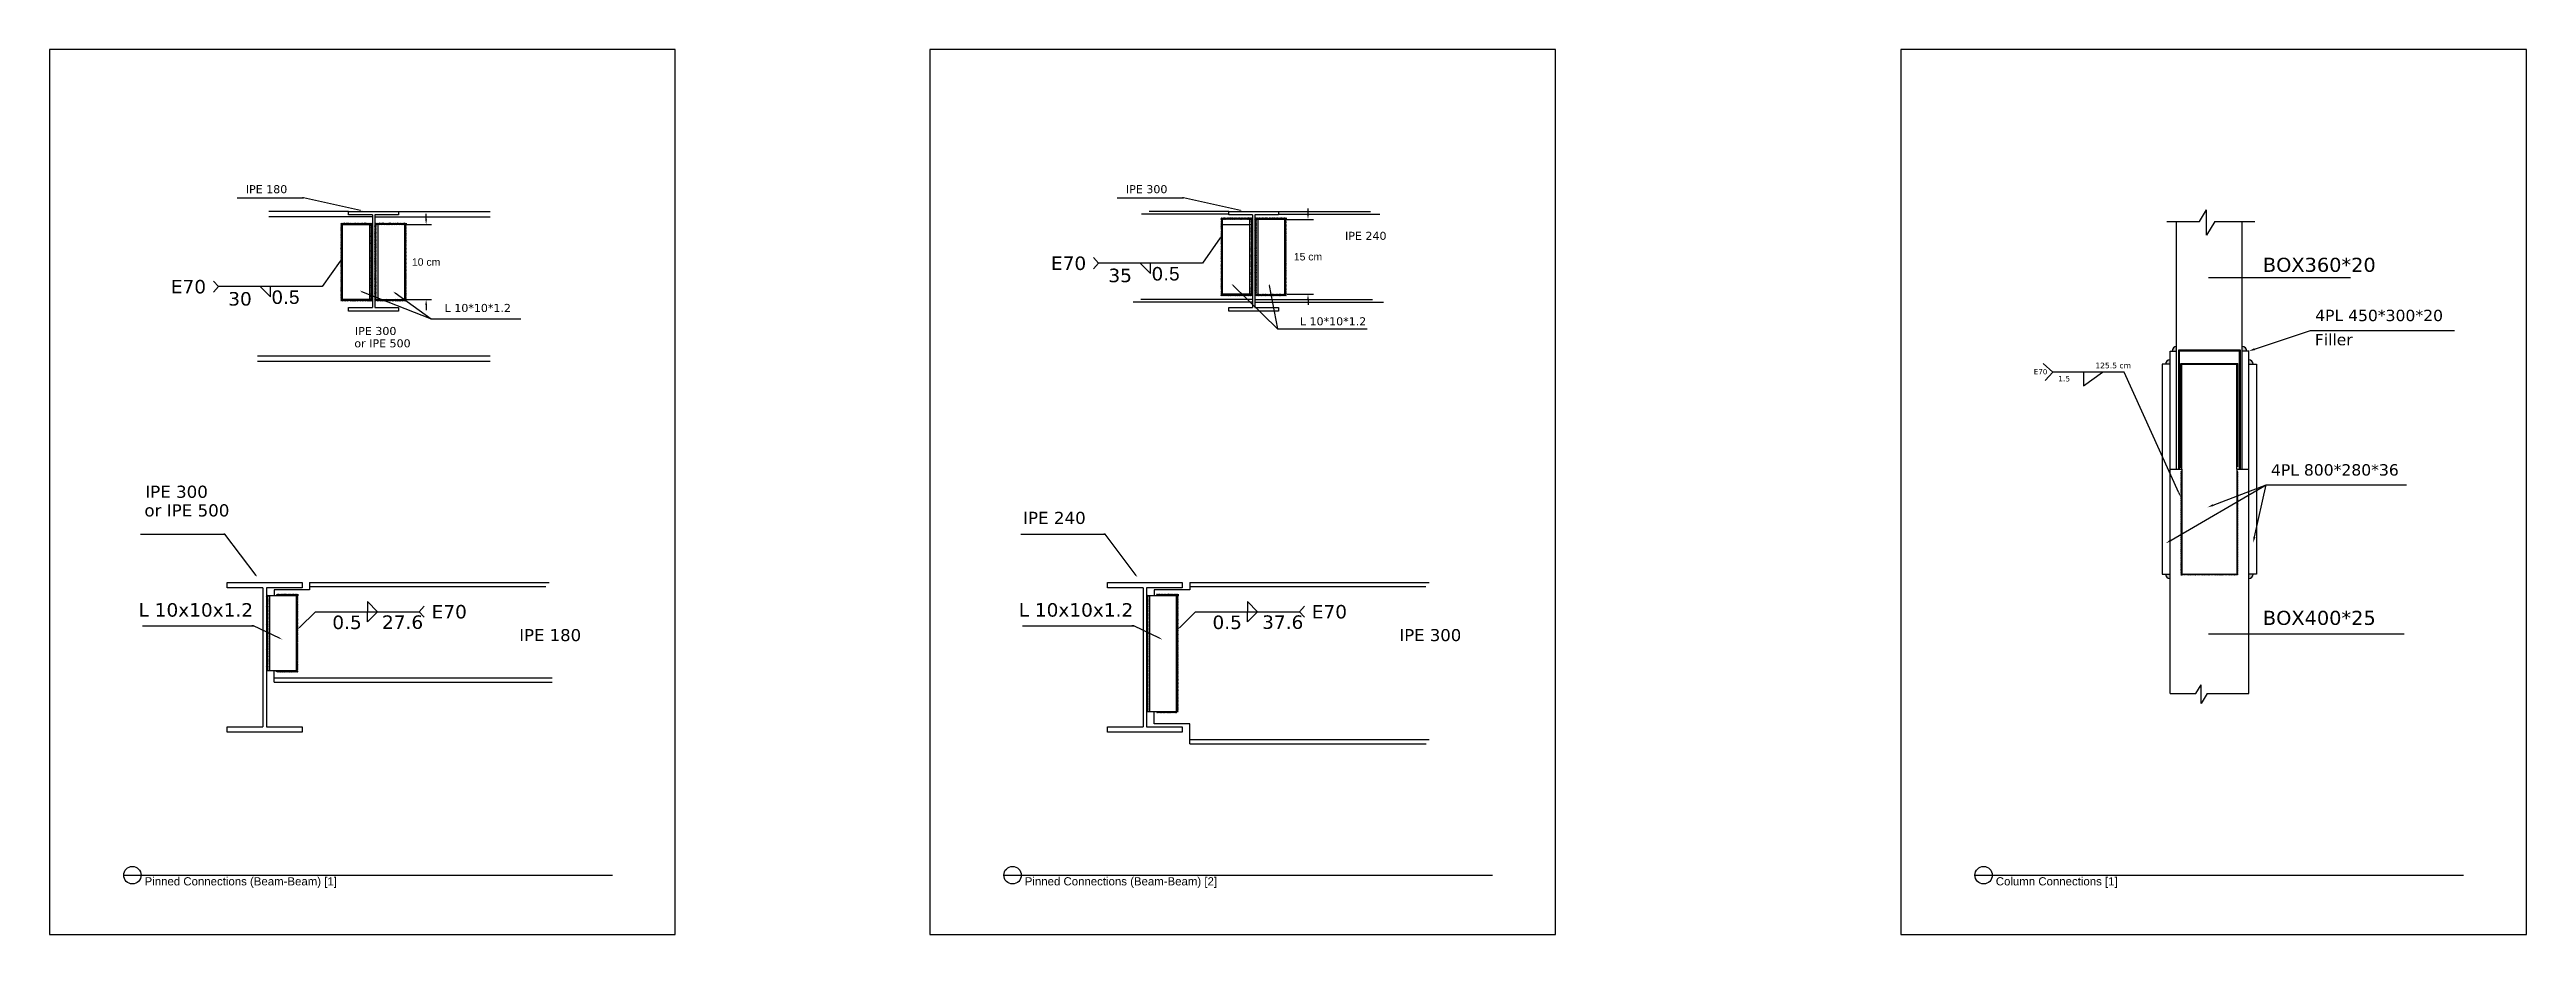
# Model space of a CAD drawing. Header units: metres. Extents: x 158 to 495, y 93 to 262.
# Drawn here: x 267.9 to 351, y 93.2 to 122.9 of the extents above; entities that cross this region are included whole.
import ezdxf
from ezdxf import colors
from ezdxf.entities.mleader import LeaderData, LeaderLine
from ezdxf.enums import TextEntityAlignment as Align
from ezdxf.math import Vec2, Vec3

# ---------------------------------------------------------------- set-up
doc = ezdxf.new("R2010")
doc.units = ezdxf.units.M
doc.header["$MEASUREMENT"] = 0
doc.styles.add('my style', font='')
doc.styles.get("Standard").update_dxf_attribs({"font": 'arial.ttf'})
doc.styles.add('style1', font='verdana.ttf')
doc.styles.get('my style').set_extended_font_data('B Titr', bold=True)
doc.dimstyles.get("Standard").update_dxf_attribs({"dimtxt": 0.18, "dimasz": 0.18, "dimexe": 0.18, "dimexo": 0.0625, "dimgap": 0.09, "dimtad": 0, "dimtih": 1, "dimtoh": 1, "dimdec": 4, "dimzin": 0, "dimdsep": 46, "dimtxsty": 'Standard', "dimcen": 0.09, "dimadec": 0, "dimazin": 0, "dimtfac": 1, "dimtdec": 4, "dimtofl": 0, "dimtmove": 0, "dimatfit": 3, "dimfxl": 1, "dimtolj": 1, "dimtzin": 0, "dimarcsym": 0})
pattern_1 = [(45, (-221.792805, -203.80648), (-0.014804345, 0.014804345), []), (135, (-221.792805, -203.80648), (-0.0444130349, 0.014804345), [0.0523412636, -0.0314047582])]
pattern_2 = [(45, (-225.425016, -216.25901), (-0.014804345, 0.014804345), []), (135, (-225.425016, -216.25901), (-0.0444130349, 0.014804345), [0.0523412636, -0.0314047582])]
pattern_3 = [(45, (-192.25523, -203.628761), (-0.014804345, 0.014804345), []), (135, (-192.25523, -203.628761), (-0.0444130349, 0.014804345), [0.0523412636, -0.0314047582])]
pattern_4 = [(45, (-195.887442, -216.25901), (-0.014804345, 0.014804345), []), (135, (-195.887442, -216.25901), (-0.0444130349, 0.014804345), [0.0523412636, -0.0314047582])]
pattern_5 = [(45, (144.023419, 83.890114), (-0.0081848469, 0.0081848469), []), (135, (144.023419, 83.890114), (-0.0245545407, 0.0081848469), [0.0289378037, -0.0173626822])]

msp = doc.modelspace()

# ---------------------------------------------------------------- texts
for s, p in [('Pinned Connections (Beam-Beam) [1]', (271.06411, 95.13904)), ('Pinned Connections (Beam-Beam) [2]', (300.60169, 95.13904)), ('Column Connections [1]', (333.18987, 95.13904))]:
    msp.add_text(s, height=0.27432).set_placement(p, align=Align.TOP_LEFT)
for s, width, gutter_width, insert, char_height, attachment_point, style in [('IPE 180', 3.6349856, 0.5, (274.45975, 118.36648), 0.27, 1, 'style1'), ('IPE 300', 3.6349856, 0.5, (303.99732, 118.36648), 0.27, 1, 'style1'), ('IPE 240', 3.6349856, 0.5, (311.35019, 116.80107), 0.27, 1, 'style1'), ('E70', 1.007287, 0.83746, (302.66258, 115.97213), 0.452229, 3, 'style1'), ('35', 0.4522285, 0.83746, (304.19759, 115.5631), 0.452229, 3, 'style1'), ('0.{\\fArial|b0|i0|c0|p34;5}', 0.4522285, 0.83746, (305.79829, 115.61929), 0.4522285, 3, 'style1'), ('{\\fVerdana|b0|i0|c0|p34;BOX360*20}', 3.0415807, 2.36358, (342.15328, 115.92968), 0.4727159, 1, 'my style'), ('E70', 1.007287, 0.83746, (273.12501, 115.18703), 0.452229, 3, 'style1'), ('30', 0.4522285, 0.83746, (274.66002, 114.778), 0.452229, 3, 'style1'), ('0.{\\fArial|b0|i0|c0|p34;5}', 0.4522285, 0.83746, (276.26072, 114.83419), 0.4522285, 3, 'style1'), ('L 10*10*1.2', 3.6349856, 0.5, (281.13259, 114.38013), 0.27, 1, 'style1'), ('L 10*10*1.2', 3.6349856, 0.5, (309.83505, 113.93209), 0.27, 1, 'style1'), ('or IPE 500', 3.6349856, 0.5, (278.1035, 113.19344), 0.27, 1, 'style1'), ('IPE 300', 3.6349856, 0.5, (278.12233, 113.60727), 0.27, 1, 'style1'), ('IPE 300', 5.4899713, 0.75516, (271.08536, 108.28096), 0.407785, 1, 'style1'), ('or IPE 500', 5.4899713, 0.75516, (271.05693, 107.65595), 0.407785, 1, 'style1'), ('IPE 240', 5.4899713, 0.75516, (300.54583, 107.40381), 0.407785, 1, 'style1'), ('L 10x10x1.2', 6.0883117, 0.83746, (270.86043, 104.33716), 0.4522285, 1, 'style1'), ('0.5', 0.4522285, 0.83746, (277.36299, 103.92121), 0.452229, 1, 'style1'), ('27.6', 0.4522285, 0.83746, (279.03035, 103.92696), 0.452229, 1, 'style1'), ('E70', 1.007287, 0.83746, (280.69679, 104.27607), 0.452229, 1, 'style1'), ('L 10x10x1.2', 6.0883117, 0.83746, (300.39801, 104.33716), 0.4522285, 1, 'style1'), ('0.5', 0.4522285, 0.83746, (306.90056, 103.92121), 0.452229, 1, 'style1'), ('37.6', 0.4522285, 0.83746, (308.56793, 103.92696), 0.452229, 1, 'style1'), ('E70', 1.007287, 0.83746, (310.23437, 104.27607), 0.452229, 1, 'style1'), ('{\\fVerdana|b0|i0|c0|p34;BOX400*25}', 3.0415807, 2.36358, (342.15328, 104.08038), 0.4727159, 1, 'my style'), ('IPE 180', 5.4271987, 0.74652, (283.63539, 103.46733), 0.403122, 1, 'style1'), ('IPE 300', 5.4271987, 0.74652, (313.17297, 103.46733), 0.403122, 1, 'style1')]:
    msp.add_mtext_dynamic_manual_height_columns(s, width=width, gutter_width=gutter_width, heights=[0], dxfattribs=dict(insert=insert, char_height=char_height, attachment_point=attachment_point, style=style))
at = {"linetype": 'Continuous', "char_height": 0.3812372, "attachment_point": 1}
for s, insert in [('{\\fVerdana|b0|i0|c0|p34;4PL 450*300*20}', (343.90708, 114.18432)), ('{\\fVerdana|b0|i0|c0|p34;Filler}', (343.89424, 113.37384)), ('{\\fVerdana|b0|i0|c0|p34;4PL 800*280*36}', (342.42349, 109.00107))]:
    msp.add_mtext_dynamic_manual_height_columns(s, width=4.7095171, gutter_width=9.94542, heights=[0], dxfattribs=dict(at, insert=insert))
at = {"attachment_point": 1}
for s, width, heights, insert, char_height in [('{\\fVerdana|b0|i0|c0|p34;125.5 cm}', 1.1976356, [0.40888], (336.53124, 112.40808), 0.1852019), ('{\\fVerdana|b0|i0|c0|p34;E70}', 0.0587705, [0], (334.46408, 112.19115), 0.1745224), ('{\\fVerdana|b0|i0|c0|p34;1.5}', 0.771024, [0], (335.28187, 111.96404), 0.1852019)]:
    msp.add_mtext_dynamic_manual_height_columns(s, width=width, gutter_width=0.69514, heights=heights, dxfattribs=dict(at, insert=insert, char_height=char_height))

# ---------------------------------------------------------------- blocks, each defined once
blk = doc.blocks.new('*D101')
at = {"color": 0, "lineweight": -2, "transparency": 16777216}
for p, q in [((280.511, 117.221), (280.511, 117.401)), ((279.854, 117.041), (280.691, 117.041)), ((279.854, 114.529), (280.691, 114.529)), ((280.511, 114.349), (280.511, 114.169))]:
    blk.add_line(p, q, dxfattribs=at)
at = {"color": 0, "transparency": 16777216}
for points in [[(280.481, 117.221), (280.541, 117.221), (280.511, 117.041)], [(280.481, 114.349), (280.541, 114.349), (280.511, 114.529)]]:
    blk.add_solid(points, dxfattribs=at)
at = {"layer": 'Defpoints', "color": 0, "transparency": 16777216}
for p in [(279.792, 117.041), (279.792, 114.529), (280.511, 114.529)]:
    blk.add_point(p, dxfattribs=at)
at = {"color": 0, "transparency": 16777216, "insert": (280.511, 115.785), "char_height": 4, "attachment_point": 5}
blk.add_mtext('\\A1;{\\H0.0625x;10 cm}', dxfattribs=at)
blk = doc.blocks.new('*D102')
at = {"color": 0, "lineweight": -2, "transparency": 16777216}
for p, q in [((309.392, 117.219), (310.287, 117.219)), ((310.107, 117.399), (310.107, 117.579)), ((309.392, 114.707), (310.287, 114.707)), ((310.107, 114.527), (310.107, 114.347))]:
    blk.add_line(p, q, dxfattribs=at)
at = {"color": 0, "transparency": 16777216}
for points in [[(310.077, 117.399), (310.137, 117.399), (310.107, 117.219)], [(310.077, 114.527), (310.137, 114.527), (310.107, 114.707)]]:
    blk.add_solid(points, dxfattribs=at)
at = {"layer": 'Defpoints', "color": 0, "transparency": 16777216}
for p in [(309.329, 117.219), (309.329, 114.707), (310.107, 114.707)]:
    blk.add_point(p, dxfattribs=at)
at = {"color": 0, "transparency": 16777216, "insert": (310.107, 115.963), "char_height": 4, "attachment_point": 5}
blk.add_mtext('\\A1;{\\H0.0625x;15 cm}', dxfattribs=at)

# ---------------------------------------------------------------- dimensions: what is measured, and where the dimension line sits
for base, p1, p2, text, picture, middle in [((280.51136, 114.52882), (279.79186, 117.0412), (279.79186, 114.52882), '{\\H0.0625x;10 cm}', '*D101', (280.51136, 115.78501)), ((310.10742, 114.70654), (309.32944, 117.21892), (309.32944, 114.70654), '{\\H0.0625x;15 cm}', '*D102', (310.10742, 115.96273))]:
    dim = msp.add_linear_dim(base=base, p1=p1, p2=p2, angle=90, text=text, dimstyle='Standard', override={"dimtxt": 4, "dimgap": 2})
    dim.commit()
    dim.dimension.update_dxf_attribs({"geometry": picture, "text_midpoint": middle, "dimtype": 160})

# ---------------------------------------------------------------- hatches: boundary and pattern name
h = msp.add_hatch()
h.set_pattern_fill('ANSI38', color=256, scale=0.167492)
h.set_pattern_definition(pattern_3)
h.paths.add_polyline_path([(307.19001, 117.21892), (307.19001, 117.26917), (308.24521, 117.26917), (308.24521, 117.21892), (307.24025, 117.21892), (307.24025, 114.70654), (308.24521, 114.70654), (308.24521, 114.65629), (307.19001, 114.65629)])
h = msp.add_hatch()
h.set_pattern_fill('ANSI38', color=256, scale=0.167492)
h.set_pattern_definition(pattern_3)
h.paths.add_polyline_path([(308.19496, 117.21892), (308.24521, 117.21892), (308.24521, 114.70654), (308.19496, 114.70654)])
h.paths.add_polyline_path([(308.24521, 117.26917), (308.24521, 117.21892), (308.19496, 117.21892)])
h.paths.add_polyline_path([(308.19496, 114.70654), (308.24521, 114.70654), (308.24521, 114.65629)])
h = msp.add_hatch()
h.set_pattern_fill('ANSI38', color=256, scale=0.167492)
h.set_pattern_definition(pattern_3)
h.paths.add_polyline_path([(308.37473, 117.21892), (308.32448, 117.21892), (308.32448, 114.70654), (308.37473, 114.70654)])
h.paths.add_polyline_path([(308.32448, 117.26917), (308.32448, 117.21892), (308.37473, 117.21892)])
h.paths.add_polyline_path([(308.37473, 114.70654), (308.32448, 114.70654), (308.32448, 114.65629)])
h = msp.add_hatch()
h.set_pattern_fill('ANSI38', color=256, scale=0.167492)
h.set_pattern_definition(pattern_3)
h.paths.add_polyline_path([(309.37968, 117.21892), (309.37968, 117.26917), (308.32448, 117.26917), (308.32448, 117.21892), (309.32944, 117.21892), (309.32944, 114.70654), (308.32448, 114.70654), (308.32448, 114.65629), (309.37968, 114.65629)])
h = msp.add_hatch()
h.set_pattern_fill('ANSI38', color=256, scale=0.167492)
h.set_pattern_definition(pattern_1)
h.paths.add_polyline_path([(277.65243, 117.0412), (277.65243, 117.09145), (278.70763, 117.09145), (278.70763, 117.0412), (277.70268, 117.0412), (277.70268, 114.52882), (278.70763, 114.52882), (278.70763, 114.47857), (277.65243, 114.47857)])
h = msp.add_hatch()
h.set_pattern_fill('ANSI38', color=256, scale=0.167492)
h.set_pattern_definition(pattern_1)
h.paths.add_polyline_path([(278.65738, 117.0412), (278.70763, 117.0412), (278.70763, 114.52882), (278.65738, 114.52882)])
h.paths.add_polyline_path([(278.70763, 117.09145), (278.70763, 117.0412), (278.65738, 117.0412)])
h.paths.add_polyline_path([(278.65738, 114.52882), (278.70763, 114.52882), (278.70763, 114.47857)])
h = msp.add_hatch()
h.set_pattern_fill('ANSI38', color=256, scale=0.167492)
h.set_pattern_definition(pattern_1)
h.paths.add_polyline_path([(278.83716, 117.0412), (278.78691, 117.0412), (278.78691, 114.52882), (278.83716, 114.52882)])
h.paths.add_polyline_path([(278.78691, 117.09145), (278.78691, 117.0412), (278.83716, 117.0412)])
h.paths.add_polyline_path([(278.83716, 114.52882), (278.78691, 114.52882), (278.78691, 114.47857)])
h = msp.add_hatch()
h.set_pattern_fill('ANSI38', color=256, scale=0.167492)
h.set_pattern_definition(pattern_1)
h.paths.add_polyline_path([(279.84211, 117.0412), (279.84211, 117.09145), (278.78691, 117.09145), (278.78691, 117.0412), (279.79186, 117.0412), (279.79186, 114.52882), (278.78691, 114.52882), (278.78691, 114.47857), (279.84211, 114.47857)])
at = {"ltscale": 0.6}
h = msp.add_hatch(color=256, dxfattribs=at)
h.dxf.hatch_style = 1
h.paths.add_polyline_path([(339.03645, 112.50836, 0.41421356), (338.88362, 112.35553), (339.03645, 112.35553)])
h.paths.add_polyline_path([(339.25653, 112.94852, 0.41421356), (339.1037, 112.79569), (339.25653, 112.79569)])
h.paths.add_polyline_path([(341.556, 112.91238), (341.4573, 112.87451), (341.4573, 112.79569), (341.61013, 112.79569, 0.22066985)])
h.paths.add_polyline_path([(341.4573, 112.94852), (341.4573, 112.87451), (341.556, 112.91238, 0.17733454)])
h.paths.add_polyline_path([(341.67738, 112.50836), (341.67738, 112.35553), (341.83021, 112.35553, 0.41421356)])
h.paths.add_polyline_path([(339.03645, 105.31305), (338.88362, 105.31305, 0.41421356), (339.03645, 105.16022)])
h.paths.add_polyline_path([(341.83021, 105.31305), (341.67738, 105.31305), (341.67738, 105.16022, 0.41421356)])
h = msp.add_hatch()
h.set_pattern_fill('ANSI38', color=256, scale=0.092601)
h.set_pattern_definition(pattern_5)
h.paths.add_polyline_path([(341.39705, 112.82347), (341.28124, 112.82347), (341.28124, 112.79569), (341.36927, 112.79569), (341.36927, 108.83429), (341.39705, 108.83429)])
h.paths.add_polyline_path([(339.34456, 112.79569), (339.43259, 112.79569), (339.43259, 112.82347), (339.31678, 112.82347), (339.31678, 108.83429), (339.34456, 108.83429)])
h.paths.add_polyline_path([(339.43259, 112.35553), (341.28124, 112.35553), (341.28124, 108.91268), (341.30902, 108.91268), (341.30902, 112.38331), (339.40481, 112.38331), (339.40481, 108.88389), (339.43259, 108.88389)])
h = msp.add_hatch()
h.set_pattern_fill('ANSI38', color=256, scale=0.092601)
h.set_pattern_definition(pattern_5)
h.paths.add_polyline_path([(341.28124, 112.82347), (339.43259, 112.82347), (339.43259, 112.79569), (341.28124, 112.79569)])
h = msp.add_hatch()
h.set_pattern_fill('ANSI38', color=256, scale=0.167492)
h.set_pattern_definition(pattern_2)
h.paths.add_polyline_path([(275.20495, 104.58867), (275.1547, 104.58867), (275.1547, 102.07629), (275.20495, 102.07629)])
h.paths.add_polyline_path([(275.1547, 104.63892), (275.1547, 104.58867), (275.20495, 104.58867)])
h.paths.add_polyline_path([(275.20495, 102.07629), (275.1547, 102.07629), (275.1547, 102.02604)])
h = msp.add_hatch()
h.set_pattern_fill('ANSI38', color=256, scale=0.167492)
h.set_pattern_definition(pattern_2)
h.paths.add_polyline_path([(276.2099, 104.58867), (276.2099, 104.63892), (275.48968, 104.63892), (275.48968, 104.58867), (276.15965, 104.58867), (276.15965, 102.07629), (275.48968, 102.07629), (275.48968, 102.02604), (276.2099, 102.02604)])
h = msp.add_hatch()
h.set_pattern_fill('ANSI38', color=256, scale=0.167492)
h.set_pattern_definition(pattern_4)
h.paths.add_polyline_path([(304.74252, 104.58867), (304.69227, 104.58867), (304.69227, 102.07629), (304.74252, 100.69746)])
h.paths.add_polyline_path([(304.69227, 104.63892), (304.69227, 104.58867), (304.74252, 104.58867)])
h.paths.add_polyline_path([(304.74252, 100.69746), (304.69227, 102.07629), (304.69227, 100.69746)], flags=17)
h = msp.add_hatch()
h.set_pattern_fill('ANSI38', color=256, scale=0.167492)
h.set_pattern_definition(pattern_4)
h.paths.add_polyline_path([(305.74747, 104.58867), (305.74747, 104.63892), (305.02726, 104.63892), (305.02726, 104.58867), (305.69723, 104.58867), (305.70731, 100.6582), (305.03735, 100.6582), (305.02726, 100.69746), (305.74747, 100.69746)])

# ---------------------------------------------------------------- linework, layer by layer
for p, q in [((267.87288, 122.91803), (267.87288, 93.21803)), ((288.87288, 122.91803), (267.87288, 122.91803)), ((288.87288, 93.21803), (288.87288, 122.91803)), ((297.41045, 122.91803), (297.41045, 93.21803)), ((318.41045, 122.91803), (297.41045, 122.91803)), ((318.41045, 93.21803), (318.41045, 122.91803)), ((329.99863, 122.91803), (329.99863, 93.21803)), ((350.99863, 122.91803), (329.99863, 122.91803)), ((350.99863, 93.21803), (350.99863, 122.91803)), ((274.16864, 117.93972), (276.39597, 117.93972)), ((277.90981, 117.48648), (275.23401, 117.48648)), ((278.70763, 117.30726), (275.23401, 117.30726)), ((277.90981, 117.48648), (279.58473, 117.48648)), ((277.90981, 117.367), (277.90981, 117.48648)), ((278.70763, 117.367), (277.90981, 117.367)), ((278.70763, 117.367), (278.70763, 114.25611)), ((279.58473, 117.367), (278.78691, 117.367)), ((278.78691, 117.367), (278.78691, 114.25611)), ((278.78691, 117.30726), (282.66544, 117.30726)), ((279.58473, 117.48648), (279.58473, 117.367)), ((279.58473, 117.48648), (282.66544, 117.48648)), ((303.70621, 117.93972), (305.93355, 117.93972)), ((307.44738, 117.39461), (304.51513, 117.39461)), ((307.44738, 117.48648), (304.77158, 117.48648)), ((307.24025, 114.70654), (307.24025, 117.21892)), ((307.44738, 117.48648), (309.12231, 117.48648)), ((307.44738, 117.367), (307.44738, 117.48648)), ((308.24521, 117.367), (307.44738, 117.367)), ((308.14471, 117.21892), (308.14471, 114.70654)), ((308.24521, 117.367), (308.24521, 114.25611)), ((309.12231, 117.367), (308.32448, 117.367)), ((308.32448, 117.367), (308.32448, 114.25611)), ((309.32944, 117.21892), (308.32448, 117.21892)), ((308.42498, 117.21892), (308.42498, 114.70654)), ((309.12231, 117.48648), (309.12231, 117.367)), ((309.12231, 117.48648), (312.20301, 117.48648)), ((309.12231, 117.39461), (312.52154, 117.39461)), ((309.32944, 114.70654), (309.32944, 117.21892)), ((309.37968, 117.26917), (309.37968, 117.21892)), ((277.70268, 114.52882), (277.70268, 117.0412)), ((277.70268, 117.0412), (278.70763, 117.0412)), ((278.60714, 117.0412), (278.60714, 114.52882)), ((278.70763, 117.0412), (278.65738, 117.0412)), ((278.70763, 117.0412), (278.70763, 114.52882)), ((278.78691, 117.18963), (278.78691, 115.51471)), ((278.78691, 117.0412), (278.78691, 114.52882)), ((279.79186, 117.0412), (278.78691, 117.0412)), ((278.78691, 117.0412), (278.83716, 117.0412)), ((278.88741, 117.0412), (278.88741, 114.52882)), ((279.79186, 114.52882), (279.79186, 117.0412)), ((279.84211, 117.09145), (279.84211, 117.0412)), ((307.24025, 117.0412), (308.24521, 117.0412)), ((308.24521, 117.0412), (308.19496, 117.0412)), ((308.24521, 117.0412), (308.24521, 114.52882)), ((308.32448, 117.18963), (308.32448, 115.51471)), ((308.32448, 117.0412), (308.32448, 114.52882)), ((308.32448, 117.0412), (308.37473, 117.0412)), ((339.25653, 108.83429), (339.25653, 117.14652)), ((341.4573, 108.83429), (341.4573, 117.14652)), ((303.07897, 115.74559), (302.90939, 115.93293)), ((303.07897, 115.74559), (302.90939, 115.55825)), ((306.5626, 115.74559), (303.07897, 115.74559)), ((304.47995, 115.74559), (304.82078, 115.40476)), ((304.82078, 115.40476), (304.82078, 115.74559)), ((273.54139, 114.96049), (273.37181, 115.14784)), ((273.54139, 114.96049), (273.37181, 114.77315)), ((277.02503, 114.96049), (273.54139, 114.96049)), ((274.94238, 114.96049), (275.28321, 114.61966)), ((275.28321, 114.61966), (275.28321, 114.96049)), ((340.32342, 115.27151), (345.098, 115.27151)), ((278.70763, 114.52882), (277.70268, 114.52882)), ((277.90981, 114.25611), (278.70763, 114.25611)), ((277.90981, 114.13663), (277.90981, 114.25611)), ((279.58473, 114.13663), (277.90981, 114.13663)), ((278.78691, 114.52882), (279.79186, 114.52882)), ((278.78691, 114.25611), (279.58473, 114.25611)), ((279.58473, 114.25611), (279.58473, 114.13663)), ((280.71269, 113.88382), (283.69393, 113.88382)), ((308.24521, 114.43695), (304.24509, 114.43695)), ((308.24521, 114.52882), (304.50154, 114.52882)), ((308.24521, 114.70654), (307.24025, 114.70654)), ((307.44738, 114.25611), (308.24521, 114.25611)), ((307.44738, 114.13663), (307.44738, 114.25611)), ((309.12231, 114.13663), (307.44738, 114.13663)), ((308.32448, 114.52882), (312.27144, 114.52882)), ((308.32448, 114.43695), (312.63704, 114.43695)), ((308.32448, 114.25611), (309.12231, 114.25611)), ((309.12231, 114.25611), (309.12231, 114.13663)), ((309.11659, 113.54813), (312.09783, 113.54813)), ((344.16503, 113.49288), (348.58266, 113.49288)), ((274.85754, 112.64093), (282.66544, 112.64093)), ((274.85754, 112.46171), (282.66544, 112.46171)), ((334.77965, 112.3828), (335.10133, 112.09083)), ((335.10133, 112.09083), (334.77965, 112.3828)), ((339.03645, 112.35553), (338.77236, 112.35553)), ((338.77236, 112.35553), (338.77236, 105.31305)), ((339.03645, 108.83429), (339.03645, 112.79569)), ((339.03645, 112.79569), (339.25653, 112.79569)), ((341.39705, 112.82347), (339.31678, 112.82347)), ((339.31678, 112.82347), (339.31678, 108.83429)), ((341.36927, 112.79569), (339.34456, 112.79569)), ((339.34456, 112.79569), (339.34456, 108.83429)), ((339.40481, 112.38331), (341.30902, 112.38331)), ((339.40481, 108.88328), (339.40481, 112.38331)), ((339.43259, 112.35553), (341.28124, 112.35553)), ((339.43259, 108.83429), (339.43259, 112.35553)), ((341.28124, 108.83429), (341.28124, 112.35553)), ((341.30902, 108.90859), (341.30902, 112.38331)), ((341.36927, 108.83429), (341.36927, 112.79569)), ((341.39705, 108.83429), (341.39705, 112.82347)), ((341.67738, 112.79569), (341.4573, 112.79569)), ((341.67738, 108.83429), (341.67738, 112.79569)), ((341.67738, 112.35553), (341.94148, 112.35553)), ((341.94148, 112.35553), (341.94148, 105.31305)), ((335.10133, 112.09083), (334.85141, 111.81548)), ((337.15997, 112.09083), (335.10133, 112.09083)), ((336.13065, 111.62901), (336.77161, 112.09083)), ((336.13065, 112.09083), (336.13065, 111.62901)), ((339.34456, 108.83429), (339.34456, 109.68499)), ((341.36927, 108.83429), (341.36927, 109.68499)), ((339.03645, 108.83429), (339.43259, 108.83429)), ((339.03645, 101.30756), (339.03645, 108.83429)), ((339.43259, 108.83429), (339.43259, 105.31305)), ((341.28124, 108.83429), (341.67738, 108.83429)), ((341.28124, 108.83429), (341.28124, 105.31305)), ((341.67738, 101.30756), (341.67738, 108.83429)), ((342.68144, 108.30963), (346.97419, 108.30963)), ((270.9288, 106.65533), (273.75692, 106.65533)), ((300.46637, 106.65533), (303.29449, 106.65533)), ((273.83905, 105.03395), (276.35143, 105.03395)), ((273.83905, 104.85473), (273.83905, 105.03395)), ((275.03578, 104.85473), (273.83905, 104.85473)), ((275.03578, 104.85473), (275.03578, 100.1884)), ((276.35143, 104.85473), (275.1547, 104.85473)), ((275.1547, 104.85473), (275.1547, 100.1884)), ((276.60267, 104.78271), (275.40594, 104.78271)), ((275.40594, 104.78271), (275.40594, 104.58867)), ((276.35143, 105.03395), (276.35143, 104.85473)), ((276.60267, 105.03395), (284.63675, 105.03395)), ((276.60267, 105.03395), (276.60267, 104.78271)), ((276.60267, 104.89158), (284.52816, 104.89158)), ((303.37662, 105.03395), (305.889, 105.03395)), ((303.37662, 104.85473), (303.37662, 105.03395)), ((304.57335, 104.85473), (303.37662, 104.85473)), ((304.57335, 104.85473), (304.57335, 100.1884)), ((305.889, 104.85473), (304.69227, 104.85473)), ((304.69227, 104.85473), (304.69227, 100.1884)), ((306.14024, 104.78271), (304.94351, 104.78271)), ((304.94351, 104.78271), (304.94351, 104.58867)), ((305.889, 105.03395), (305.889, 104.85473)), ((306.14024, 105.03395), (314.17433, 105.03395)), ((306.14024, 105.03395), (306.14024, 104.78271)), ((306.14024, 104.89158), (314.06574, 104.89158)), ((338.77236, 105.31305), (339.03645, 105.31305)), ((339.43259, 105.31305), (341.28124, 105.31305)), ((341.94148, 105.31305), (341.67738, 105.31305)), ((275.1547, 104.58867), (275.1547, 102.07629)), ((276.15965, 104.58867), (275.1547, 104.58867)), ((275.1547, 104.58867), (275.20495, 104.58867)), ((275.25519, 104.58867), (275.25519, 102.07629)), ((276.15965, 102.07629), (276.15965, 104.58867)), ((276.2099, 104.63892), (276.2099, 104.58867)), ((276.79677, 104.04954), (280.28041, 104.04954)), ((278.87943, 104.04954), (278.53859, 104.39038)), ((278.53859, 104.39038), (278.53859, 104.04954)), ((278.87943, 104.04954), (278.53859, 103.70871)), ((278.53859, 103.70871), (278.53859, 104.04954)), ((280.28041, 104.04954), (280.44999, 104.23688)), ((280.28041, 104.04954), (280.44999, 103.8622)), ((304.69227, 104.58867), (304.69227, 102.07629)), ((305.69723, 104.58867), (304.69227, 104.58867)), ((304.69227, 104.58867), (304.74252, 104.58867)), ((304.79277, 104.58867), (304.79277, 100.69746)), ((305.69723, 100.69746), (305.69723, 104.58867)), ((305.74747, 104.63892), (305.74747, 104.58867)), ((306.33435, 104.04954), (309.81799, 104.04954)), ((308.417, 104.04954), (308.07617, 104.39038)), ((308.07617, 104.39038), (308.07617, 104.04954)), ((308.417, 104.04954), (308.07617, 103.70871)), ((308.07617, 103.70871), (308.07617, 104.04954)), ((309.81799, 104.04954), (309.98756, 104.23688)), ((309.81799, 104.04954), (309.98756, 103.8622)), ((270.98853, 103.5765), (274.71914, 103.5765)), ((300.5261, 103.5765), (304.25671, 103.5765)), ((340.32342, 103.3104), (346.89962, 103.3104)), ((275.1547, 102.07629), (276.15965, 102.07629)), ((275.40594, 101.6841), (275.40594, 102.07629)), ((275.40594, 102.02604), (275.40594, 102.07629)), ((275.40594, 101.82647), (284.74534, 101.82647)), ((275.40594, 101.6841), (284.74534, 101.6841)), ((304.69227, 100.69746), (305.69723, 100.69746)), ((304.94351, 100.28632), (304.94351, 100.69746)), ((273.83905, 100.1884), (275.03578, 100.1884)), ((273.83905, 100.00918), (273.83905, 100.1884)), ((276.35143, 100.00918), (273.83905, 100.00918)), ((275.1547, 100.1884), (276.35143, 100.1884)), ((276.35143, 100.1884), (276.35143, 100.00918)), ((303.37662, 100.1884), (304.57335, 100.1884)), ((303.37662, 100.00918), (303.37662, 100.1884)), ((305.889, 100.00918), (303.37662, 100.00918)), ((304.69227, 100.1884), (305.889, 100.1884)), ((306.14024, 100.28632), (304.94351, 100.28632)), ((305.889, 100.1884), (305.889, 100.00918)), ((306.14252, 100.13723), (306.14252, 100.28876)), ((306.14252, 99.61911), (306.14252, 100.13723)), ((306.14252, 99.76148), (314.1766, 99.76148)), ((306.14252, 99.61911), (314.06801, 99.61911)), ((267.87288, 93.21803), (288.87288, 93.21803)), ((297.41045, 93.21803), (318.41045, 93.21803)), ((329.99863, 93.21803), (350.99863, 93.21803))]:
    msp.add_line(p, q)
at = {"linetype": 'Continuous'}
for p, q in [((340.02765, 117.14652), (340.26531, 117.53821)), ((340.02765, 117.14652), (340.26531, 117.53821)), ((340.26531, 116.6873), (340.26531, 117.53821)), ((340.26531, 116.6873), (340.26531, 117.53821)), ((338.92404, 117.14652), (340.02765, 117.14652)), ((338.92404, 117.14652), (340.02765, 117.14652)), ((340.54394, 117.14652), (340.26531, 116.6873)), ((340.54394, 117.14652), (340.26531, 116.6873)), ((340.54394, 117.14652), (341.87926, 117.14652)), ((340.54394, 117.14652), (341.87926, 117.14652)), ((339.4052, 108.83429), (339.40391, 108.833)), ((339.40391, 108.76363), (339.42242, 108.74512)), ((339.43169, 108.76257), (339.40391, 108.73479)), ((339.43169, 108.7462), (339.40391, 108.71842)), ((339.40391, 108.73089), (339.40605, 108.72875)), ((339.43169, 108.72983), (339.40391, 108.70205)), ((339.40391, 108.71453), (339.41424, 108.70419)), ((339.43169, 108.71346), (339.40391, 108.68568)), ((339.40391, 108.69816), (339.42242, 108.67964)), ((339.43169, 108.69709), (339.40391, 108.66931)), ((339.43169, 108.68072), (339.40391, 108.65294)), ((339.40391, 108.66542), (339.40605, 108.66327)), ((339.43169, 108.66435), (339.40391, 108.63657)), ((339.40391, 108.64905), (339.41424, 108.63871)), ((339.43169, 108.64798), (339.40391, 108.6202)), ((339.40391, 108.63268), (339.42242, 108.61416)), ((339.43169, 108.63161), (339.40391, 108.60383)), ((339.43169, 108.61524), (339.40391, 108.58746)), ((339.40391, 108.59994), (339.40605, 108.59779)), ((339.43169, 108.59887), (339.40391, 108.57109)), ((339.40391, 108.58357), (339.41424, 108.57324)), ((339.43169, 108.5825), (339.40391, 108.55472)), ((339.40391, 108.5672), (339.42242, 108.54868)), ((339.43169, 108.56613), (339.40391, 108.53835)), ((339.43169, 108.54976), (339.40391, 108.52198)), ((339.40391, 108.53446), (339.40605, 108.53231)), ((339.43169, 108.53339), (339.40391, 108.50561)), ((339.40391, 108.51809), (339.41424, 108.50776)), ((339.43169, 108.51702), (339.40391, 108.48924)), ((339.40391, 108.50172), (339.42242, 108.4832)), ((339.43169, 108.50065), (339.40391, 108.47287)), ((339.43169, 108.48428), (339.40391, 108.4565)), ((339.40391, 108.46898), (339.40605, 108.46683)), ((339.43169, 108.46791), (339.40391, 108.44013)), ((339.40391, 108.45261), (339.41424, 108.44228)), ((339.43169, 108.45154), (339.40391, 108.42376)), ((339.40391, 108.43624), (339.42242, 108.41772)), ((339.43169, 108.43517), (339.40391, 108.40739)), ((339.43169, 108.4188), (339.40391, 108.39102)), ((339.40391, 108.4035), (339.40605, 108.40135)), ((339.43169, 108.40243), (339.40391, 108.37465)), ((339.40391, 108.38713), (339.41424, 108.3768)), ((339.43169, 108.38606), (339.40391, 108.35828)), ((339.40391, 108.37076), (339.42242, 108.35225)), ((339.43169, 108.36969), (339.40391, 108.34191)), ((339.43169, 108.35332), (339.40391, 108.32554)), ((339.40391, 108.33802), (339.40605, 108.33588)), ((339.43169, 108.33695), (339.40391, 108.30917)), ((339.40391, 108.32165), (339.41424, 108.31132)), ((339.43169, 108.32058), (339.40391, 108.2928)), ((339.40391, 108.30528), (339.42242, 108.28677)), ((339.43169, 108.30422), (339.40391, 108.27643)), ((339.43169, 108.28785), (339.40391, 108.26007)), ((339.40391, 108.27254), (339.40605, 108.2704)), ((339.43169, 108.27148), (339.40391, 108.2437)), ((339.40391, 108.25617), (339.41424, 108.24584)), ((339.43169, 108.25511), (339.40391, 108.22733)), ((339.40391, 108.2398), (339.42242, 108.22129)), ((339.43169, 108.23874), (339.40391, 108.21096)), ((339.43169, 108.22237), (339.40391, 108.19459)), ((339.40391, 108.20706), (339.40605, 108.20492)), ((339.43169, 108.206), (339.40391, 108.17822)), ((339.40391, 108.19069), (339.41424, 108.18036)), ((339.43169, 108.18963), (339.40391, 108.16185)), ((339.40391, 108.17433), (339.42242, 108.15581)), ((339.43169, 108.17326), (339.40391, 108.14548)), ((339.43169, 108.15689), (339.40391, 108.12911)), ((339.40391, 108.14159), (339.40605, 108.13944)), ((339.43169, 108.14052), (339.40391, 108.11274)), ((339.40391, 108.12522), (339.41424, 108.11488)), ((339.43169, 108.12415), (339.40391, 108.09637)), ((339.40391, 108.10885), (339.42242, 108.09033)), ((339.43169, 108.10778), (339.40391, 108.08)), ((339.43169, 108.09141), (339.40391, 108.06363)), ((339.40391, 108.07611), (339.40605, 108.07396)), ((339.43169, 108.07504), (339.40391, 108.04726)), ((339.41015, 108.74103), (339.43061, 108.72056)), ((339.41015, 108.67555), (339.43061, 108.65508)), ((339.41015, 108.61007), (339.43061, 108.58961)), ((339.41015, 108.54459), (339.43061, 108.52413)), ((339.41015, 108.47911), (339.43061, 108.45865)), ((339.41015, 108.41363), (339.43061, 108.39317)), ((339.41015, 108.34815), (339.43061, 108.32769)), ((339.41015, 108.28267), (339.43061, 108.26221)), ((339.41015, 108.2172), (339.43061, 108.19673)), ((339.41015, 108.15172), (339.43061, 108.13125)), ((339.41015, 108.08624), (339.43061, 108.06578)), ((339.41833, 108.71647), (339.43169, 108.70311)), ((339.41833, 108.65099), (339.43169, 108.63764)), ((339.41833, 108.58551), (339.43169, 108.57216)), ((339.41833, 108.52003), (339.43169, 108.50668)), ((339.41833, 108.45456), (339.43169, 108.4412)), ((339.41833, 108.38908), (339.43169, 108.37572)), ((339.41833, 108.3236), (339.43169, 108.31024)), ((339.41833, 108.25812), (339.43169, 108.24476)), ((339.41833, 108.19264), (339.43169, 108.17928)), ((339.41833, 108.12716), (339.43169, 108.11381)), ((339.42652, 108.7574), (339.43169, 108.75222)), ((339.42652, 108.69192), (339.43169, 108.68674)), ((339.42652, 108.62644), (339.43169, 108.62127)), ((339.42652, 108.56096), (339.43169, 108.55579)), ((339.42652, 108.49548), (339.43169, 108.49031)), ((339.42652, 108.43), (339.43169, 108.42483)), ((339.42652, 108.36452), (339.43169, 108.35935)), ((339.42652, 108.29904), (339.43169, 108.29387)), ((339.42652, 108.23356), (339.43169, 108.22839)), ((339.42652, 108.16809), (339.43169, 108.16291)), ((339.42652, 108.10261), (339.43169, 108.09744)), ((339.43147, 108.83429), (339.43169, 108.83407)), ((341.28771, 108.83429), (341.28034, 108.82692)), ((341.28034, 108.80246), (341.28038, 108.80241)), ((341.30812, 108.75648), (341.28034, 108.7287)), ((341.30812, 108.74011), (341.28034, 108.71233)), ((341.28034, 108.73698), (341.28038, 108.73693)), ((341.30812, 108.72374), (341.28034, 108.69596)), ((341.28034, 108.72061), (341.28857, 108.71238)), ((341.30812, 108.70737), (341.28034, 108.67959)), ((341.28034, 108.70424), (341.29675, 108.68782)), ((341.30812, 108.69101), (341.28034, 108.66322)), ((341.30812, 108.67464), (341.28034, 108.64686)), ((341.28034, 108.6715), (341.28038, 108.67145)), ((341.30812, 108.65827), (341.28034, 108.63049)), ((341.28034, 108.65513), (341.28857, 108.6469)), ((341.30812, 108.6419), (341.28034, 108.61412)), ((341.28034, 108.63876), (341.29675, 108.62235)), ((341.30812, 108.62553), (341.28034, 108.59775)), ((341.30812, 108.60916), (341.28034, 108.58138)), ((341.28034, 108.60602), (341.28038, 108.60598)), ((341.30812, 108.59279), (341.28034, 108.56501)), ((341.28034, 108.58965), (341.28857, 108.58142)), ((341.30812, 108.57642), (341.28034, 108.54864)), ((341.28034, 108.57328), (341.29675, 108.55687)), ((341.30812, 108.56005), (341.28034, 108.53227)), ((341.30812, 108.54368), (341.28034, 108.5159)), ((341.28034, 108.54054), (341.28038, 108.5405)), ((341.30812, 108.52731), (341.28034, 108.49953)), ((341.28034, 108.52417), (341.28857, 108.51594)), ((341.30812, 108.51094), (341.28034, 108.48316)), ((341.28034, 108.5078), (341.29675, 108.49139)), ((341.30812, 108.49457), (341.28034, 108.46679)), ((341.30812, 108.4782), (341.28034, 108.45042)), ((341.28034, 108.47506), (341.28038, 108.47502)), ((341.30812, 108.46183), (341.28034, 108.43405)), ((341.28034, 108.45869), (341.28857, 108.45046)), ((341.30812, 108.44546), (341.28034, 108.41768)), ((341.28034, 108.44232), (341.29675, 108.42591)), ((341.30812, 108.42909), (341.28034, 108.40131)), ((341.30812, 108.41272), (341.28034, 108.38494)), ((341.28034, 108.40958), (341.28038, 108.40954)), ((341.30812, 108.39635), (341.28034, 108.36857)), ((341.28034, 108.39321), (341.28857, 108.38498)), ((341.30812, 108.37998), (341.28034, 108.3522)), ((341.28034, 108.37684), (341.29675, 108.36043)), ((341.30812, 108.36361), (341.28034, 108.33583)), ((341.30812, 108.34724), (341.28034, 108.31946)), ((341.28034, 108.3441), (341.28038, 108.34406)), ((341.30812, 108.33087), (341.28034, 108.30309)), ((341.28034, 108.32774), (341.28857, 108.31951)), ((341.30812, 108.3145), (341.28034, 108.28672)), ((341.28034, 108.31137), (341.29675, 108.29495)), ((341.30812, 108.29813), (341.28034, 108.27035)), ((341.30812, 108.28176), (341.28034, 108.25398)), ((341.28034, 108.27863), (341.28038, 108.27858)), ((341.30812, 108.26539), (341.28034, 108.23761)), ((341.28034, 108.26226), (341.28857, 108.25403)), ((341.30812, 108.24902), (341.28034, 108.22124)), ((341.28034, 108.24589), (341.29675, 108.22947)), ((341.30812, 108.23265), (341.28034, 108.20487)), ((341.30812, 108.21628), (341.28034, 108.1885)), ((341.28034, 108.21315), (341.28038, 108.2131)), ((341.30812, 108.19991), (341.28034, 108.17213)), ((341.28034, 108.19678), (341.28857, 108.18855)), ((341.30812, 108.18354), (341.28034, 108.15576)), ((341.28034, 108.18041), (341.29675, 108.16399)), ((341.30812, 108.16717), (341.28034, 108.13939)), ((341.30812, 108.15081), (341.28034, 108.12302)), ((341.28034, 108.14767), (341.28038, 108.14762)), ((341.30812, 108.13444), (341.28034, 108.10666)), ((341.28034, 108.1313), (341.28857, 108.12307)), ((341.30812, 108.11807), (341.28034, 108.09029)), ((341.28034, 108.11493), (341.29675, 108.09851)), ((341.30812, 108.1017), (341.28034, 108.07392)), ((341.30812, 108.08533), (341.28034, 108.05755)), ((341.28034, 108.08219), (341.28038, 108.08215)), ((341.30812, 108.06896), (341.28034, 108.04118)), ((341.28034, 108.06582), (341.28857, 108.05759)), ((341.28448, 108.74921), (341.30494, 108.72875)), ((341.28448, 108.68373), (341.30494, 108.66327)), ((341.28448, 108.61825), (341.30494, 108.59779)), ((341.28448, 108.55277), (341.30494, 108.53231)), ((341.28448, 108.4873), (341.30494, 108.46683)), ((341.28448, 108.42182), (341.30494, 108.40135)), ((341.28448, 108.35634), (341.30494, 108.33588)), ((341.28448, 108.29086), (341.30494, 108.2704)), ((341.28448, 108.22538), (341.30494, 108.20492)), ((341.28448, 108.1599), (341.30494, 108.13944)), ((341.28448, 108.09442), (341.30494, 108.07396)), ((341.29266, 108.72466), (341.30812, 108.7092)), ((341.29266, 108.65918), (341.30812, 108.64372)), ((341.29266, 108.5937), (341.30812, 108.57824)), ((341.29266, 108.52822), (341.30812, 108.51276)), ((341.29266, 108.46274), (341.30812, 108.44728)), ((341.29266, 108.39726), (341.30812, 108.3818)), ((341.29266, 108.33178), (341.30812, 108.31632)), ((341.29266, 108.2663), (341.30812, 108.25085)), ((341.29266, 108.20083), (341.30812, 108.18537)), ((341.29266, 108.13535), (341.30812, 108.11989)), ((341.29266, 108.06987), (341.30812, 108.05441)), ((341.30085, 108.7001), (341.30812, 108.69283)), ((341.30085, 108.63462), (341.30812, 108.62735)), ((341.30085, 108.56914), (341.30812, 108.56187)), ((341.30085, 108.50366), (341.30812, 108.49639)), ((341.30085, 108.43819), (341.30812, 108.43091)), ((341.30085, 108.37271), (341.30812, 108.36543)), ((341.30085, 108.30723), (341.30812, 108.29995)), ((341.30085, 108.24175), (341.30812, 108.23448)), ((341.30085, 108.17627), (341.30812, 108.169)), ((341.30085, 108.11079), (341.30812, 108.10352)), ((339.40391, 108.05974), (339.41424, 108.04941)), ((339.43169, 108.05867), (339.40391, 108.03089)), ((339.40391, 108.04337), (339.42242, 108.02485)), ((339.43169, 108.0423), (339.40391, 108.01452)), ((339.43169, 108.02593), (339.40391, 107.99815)), ((339.40391, 108.01063), (339.40605, 108.00848)), ((339.43169, 108.00956), (339.40391, 107.98178)), ((339.40391, 107.99426), (339.41424, 107.98393)), ((339.43169, 107.99319), (339.40391, 107.96541)), ((339.40391, 107.97789), (339.42242, 107.95937)), ((339.43169, 107.97682), (339.40391, 107.94904)), ((339.43169, 107.96045), (339.40391, 107.93267)), ((339.40391, 107.94515), (339.40605, 107.943)), ((339.43169, 107.94408), (339.40391, 107.9163)), ((339.40391, 107.92878), (339.41424, 107.91845)), ((339.43169, 107.92771), (339.40391, 107.89993)), ((339.40391, 107.91241), (339.42242, 107.89389)), ((339.43169, 107.91134), (339.40391, 107.88356)), ((339.43169, 107.89497), (339.40391, 107.86719)), ((339.40391, 107.87967), (339.40605, 107.87752)), ((339.43169, 107.8786), (339.40391, 107.85082)), ((339.40391, 107.8633), (339.41424, 107.85297)), ((339.43169, 107.86223), (339.40391, 107.83445)), ((339.40391, 107.84693), (339.42242, 107.82842)), ((339.43169, 107.84586), (339.40391, 107.81808)), ((339.43169, 107.82949), (339.40391, 107.80171)), ((339.40391, 107.81419), (339.40605, 107.81205)), ((339.43169, 107.81312), (339.40391, 107.78534)), ((339.40391, 107.79782), (339.41424, 107.78749)), ((339.43169, 107.79675), (339.40391, 107.76897)), ((339.40391, 107.78145), (339.42242, 107.76294)), ((339.43169, 107.78039), (339.40391, 107.7526)), ((339.43169, 107.76402), (339.40391, 107.73624)), ((339.40391, 107.74871), (339.40605, 107.74657)), ((339.43169, 107.74765), (339.40391, 107.71987)), ((339.40391, 107.73234), (339.41424, 107.72201)), ((339.43169, 107.73128), (339.40391, 107.7035)), ((339.40391, 107.71597), (339.42242, 107.69746)), ((339.43169, 107.71491), (339.40391, 107.68713)), ((339.43169, 107.69854), (339.40391, 107.67076)), ((339.40391, 107.68323), (339.40605, 107.68109)), ((339.43169, 107.68217), (339.40391, 107.65439)), ((339.40391, 107.66686), (339.41424, 107.65653)), ((339.43169, 107.6658), (339.40391, 107.63802)), ((339.40391, 107.6505), (339.42242, 107.63198)), ((339.43169, 107.64943), (339.40391, 107.62165)), ((339.43169, 107.63306), (339.40391, 107.60528)), ((339.40391, 107.61776), (339.40605, 107.61561)), ((339.43169, 107.61669), (339.40391, 107.58891)), ((339.40391, 107.60139), (339.41424, 107.59105)), ((339.43169, 107.60032), (339.40391, 107.57254)), ((339.40391, 107.58502), (339.42242, 107.5665)), ((339.43169, 107.58395), (339.40391, 107.55617)), ((339.43169, 107.56758), (339.40391, 107.5398)), ((339.40391, 107.55228), (339.40605, 107.55013)), ((339.43169, 107.55121), (339.40391, 107.52343)), ((339.40391, 107.53591), (339.41424, 107.52558)), ((339.43169, 107.53484), (339.40391, 107.50706)), ((339.40391, 107.51954), (339.42242, 107.50102)), ((339.43169, 107.51847), (339.40391, 107.49069)), ((339.43169, 107.5021), (339.40391, 107.47432)), ((339.40391, 107.4868), (339.40605, 107.48465)), ((339.43169, 107.48573), (339.40391, 107.45795)), ((339.40391, 107.47043), (339.41424, 107.4601)), ((339.43169, 107.46936), (339.40391, 107.44158)), ((339.40391, 107.45406), (339.42242, 107.43554)), ((339.43169, 107.45299), (339.40391, 107.42521)), ((339.43169, 107.43662), (339.40391, 107.40884)), ((339.40391, 107.42132), (339.40605, 107.41917)), ((339.43169, 107.42025), (339.40391, 107.39247)), ((339.40391, 107.40495), (339.41424, 107.39462)), ((339.43169, 107.40388), (339.40391, 107.3761)), ((339.40391, 107.38858), (339.42242, 107.37006)), ((339.43169, 107.38751), (339.40391, 107.35973)), ((339.43169, 107.37114), (339.40391, 107.34336)), ((339.40391, 107.35584), (339.40605, 107.35369)), ((339.43169, 107.35477), (339.40391, 107.32699)), ((339.40391, 107.33947), (339.41424, 107.32914)), ((339.43169, 107.3384), (339.40391, 107.31062)), ((339.40391, 107.3231), (339.42242, 107.30458)), ((339.43169, 107.32203), (339.40391, 107.29425)), ((339.43169, 107.30566), (339.40391, 107.27788)), ((339.40391, 107.29036), (339.40605, 107.28822)), ((339.43169, 107.28929), (339.40391, 107.26151)), ((339.40391, 107.27399), (339.41424, 107.26366)), ((339.43169, 107.27292), (339.40391, 107.24514)), ((339.40391, 107.25762), (339.42242, 107.23911)), ((339.43169, 107.25655), (339.40391, 107.22877)), ((339.43169, 107.24019), (339.40391, 107.2124)), ((339.41015, 108.02076), (339.43061, 108.0003)), ((339.41015, 107.95528), (339.43061, 107.93482)), ((339.41015, 107.8898), (339.43061, 107.86934)), ((339.41015, 107.82432), (339.43061, 107.80386)), ((339.41015, 107.75884), (339.43061, 107.73838)), ((339.41015, 107.69337), (339.43061, 107.6729)), ((339.41015, 107.62789), (339.43061, 107.60742)), ((339.41015, 107.56241), (339.43061, 107.54195)), ((339.41015, 107.49693), (339.43061, 107.47647)), ((339.41015, 107.43145), (339.43061, 107.41099)), ((339.41015, 107.36597), (339.43061, 107.34551)), ((339.41015, 107.30049), (339.43061, 107.28003)), ((339.41015, 107.23501), (339.43061, 107.21455)), ((339.41833, 108.06168), (339.43169, 108.04833)), ((339.41833, 107.9962), (339.43169, 107.98285)), ((339.41833, 107.93073), (339.43169, 107.91737)), ((339.41833, 107.86525), (339.43169, 107.85189)), ((339.41833, 107.79977), (339.43169, 107.78641)), ((339.41833, 107.73429), (339.43169, 107.72093)), ((339.41833, 107.66881), (339.43169, 107.65545)), ((339.41833, 107.60333), (339.43169, 107.58998)), ((339.41833, 107.53785), (339.43169, 107.5245)), ((339.41833, 107.47237), (339.43169, 107.45902)), ((339.41833, 107.4069), (339.43169, 107.39354)), ((339.41833, 107.34142), (339.43169, 107.32806)), ((339.41833, 107.27594), (339.43169, 107.26258)), ((339.42652, 108.03713), (339.43169, 108.03196)), ((339.42652, 107.97165), (339.43169, 107.96648)), ((339.42652, 107.90617), (339.43169, 107.901)), ((339.42652, 107.84069), (339.43169, 107.83552)), ((339.42652, 107.77521), (339.43169, 107.77004)), ((339.42652, 107.70973), (339.43169, 107.70456)), ((339.42652, 107.64426), (339.43169, 107.63908)), ((339.42652, 107.57878), (339.43169, 107.57361)), ((339.42652, 107.5133), (339.43169, 107.50813)), ((339.42652, 107.44782), (339.43169, 107.44265)), ((339.42652, 107.38234), (339.43169, 107.37717)), ((339.42652, 107.31686), (339.43169, 107.31169)), ((339.42652, 107.25138), (339.43169, 107.24621)), ((341.30812, 108.05259), (341.28034, 108.02481)), ((341.28034, 108.04945), (341.29675, 108.03304)), ((341.30812, 108.03622), (341.28034, 108.00844)), ((341.30812, 108.01985), (341.28034, 107.99207)), ((341.28034, 108.01671), (341.28038, 108.01667)), ((341.30812, 108.00348), (341.28034, 107.9757)), ((341.28034, 108.00034), (341.28857, 107.99211)), ((341.30812, 107.98711), (341.28034, 107.95933)), ((341.28034, 107.98397), (341.29675, 107.96756)), ((341.30812, 107.97074), (341.28034, 107.94296)), ((341.30812, 107.95437), (341.28034, 107.92659)), ((341.28034, 107.95123), (341.28038, 107.95119)), ((341.30812, 107.938), (341.28034, 107.91022)), ((341.28034, 107.93486), (341.28857, 107.92663)), ((341.30812, 107.92163), (341.28034, 107.89385)), ((341.28034, 107.91849), (341.29675, 107.90208)), ((341.30812, 107.90526), (341.28034, 107.87748)), ((341.30812, 107.88889), (341.28034, 107.86111)), ((341.28034, 107.88575), (341.28038, 107.88571)), ((341.30812, 107.87252), (341.28034, 107.84474)), ((341.28034, 107.86938), (341.28857, 107.86115)), ((341.30812, 107.85615), (341.28034, 107.82837)), ((341.28034, 107.85301), (341.29675, 107.8366)), ((341.30812, 107.83978), (341.28034, 107.812)), ((341.30812, 107.82341), (341.28034, 107.79563)), ((341.28034, 107.82027), (341.28038, 107.82023)), ((341.30812, 107.80704), (341.28034, 107.77926)), ((341.28034, 107.80391), (341.28857, 107.79568)), ((341.30812, 107.79067), (341.28034, 107.76289)), ((341.28034, 107.78754), (341.29675, 107.77112)), ((341.30812, 107.7743), (341.28034, 107.74652)), ((341.30812, 107.75793), (341.28034, 107.73015)), ((341.28034, 107.7548), (341.28038, 107.75475)), ((341.30812, 107.74156), (341.28034, 107.71378)), ((341.28034, 107.73843), (341.28857, 107.7302)), ((341.30812, 107.72519), (341.28034, 107.69741)), ((341.28034, 107.72206), (341.29675, 107.70564)), ((341.30812, 107.70882), (341.28034, 107.68104)), ((341.30812, 107.69245), (341.28034, 107.66467)), ((341.28034, 107.68932), (341.28038, 107.68927)), ((341.30812, 107.67608), (341.28034, 107.6483)), ((341.28034, 107.67295), (341.28857, 107.66472)), ((341.30812, 107.65971), (341.28034, 107.63193)), ((341.28034, 107.65658), (341.29675, 107.64016)), ((341.30812, 107.64334), (341.28034, 107.61556)), ((341.30812, 107.62697), (341.28034, 107.59919)), ((341.28034, 107.62384), (341.28038, 107.62379)), ((341.30812, 107.61061), (341.28034, 107.58282)), ((341.28034, 107.60747), (341.28857, 107.59924)), ((341.30812, 107.59424), (341.28034, 107.56646)), ((341.28034, 107.5911), (341.29675, 107.57468)), ((341.30812, 107.57787), (341.28034, 107.55009)), ((341.30812, 107.5615), (341.28034, 107.53372)), ((341.28034, 107.55836), (341.28038, 107.55832)), ((341.30812, 107.54513), (341.28034, 107.51735)), ((341.28034, 107.54199), (341.28857, 107.53376)), ((341.30812, 107.52876), (341.28034, 107.50098)), ((341.28034, 107.52562), (341.29675, 107.50921)), ((341.30812, 107.51239), (341.28034, 107.48461)), ((341.30812, 107.49602), (341.28034, 107.46824)), ((341.28034, 107.49288), (341.28038, 107.49284)), ((341.30812, 107.47965), (341.28034, 107.45187)), ((341.28034, 107.47651), (341.28857, 107.46828)), ((341.30812, 107.46328), (341.28034, 107.4355)), ((341.28034, 107.46014), (341.29675, 107.44373)), ((341.30812, 107.44691), (341.28034, 107.41913)), ((341.30812, 107.43054), (341.28034, 107.40276)), ((341.28034, 107.4274), (341.28038, 107.42736)), ((341.30812, 107.41417), (341.28034, 107.38639)), ((341.28034, 107.41103), (341.28857, 107.4028)), ((341.30812, 107.3978), (341.28034, 107.37002)), ((341.28034, 107.39466), (341.29675, 107.37825)), ((341.30812, 107.38143), (341.28034, 107.35365)), ((341.30812, 107.36506), (341.28034, 107.33728)), ((341.28034, 107.36192), (341.28038, 107.36188)), ((341.30812, 107.34869), (341.28034, 107.32091)), ((341.28034, 107.34555), (341.28857, 107.33732)), ((341.30812, 107.33232), (341.28034, 107.30454)), ((341.28034, 107.32918), (341.29675, 107.31277)), ((341.30812, 107.31595), (341.28034, 107.28817)), ((341.30812, 107.29958), (341.28034, 107.2718)), ((341.28034, 107.29644), (341.28038, 107.2964)), ((341.30812, 107.28321), (341.28034, 107.25543)), ((341.28034, 107.28007), (341.28857, 107.27185)), ((341.30812, 107.26684), (341.28034, 107.23906)), ((341.28034, 107.26371), (341.29675, 107.24729)), ((341.30812, 107.25047), (341.28034, 107.22269)), ((341.30812, 107.2341), (341.28034, 107.20632)), ((341.28448, 108.02894), (341.30494, 108.00848)), ((341.28448, 107.96346), (341.30494, 107.943)), ((341.28448, 107.89799), (341.30494, 107.87752)), ((341.28448, 107.83251), (341.30494, 107.81205)), ((341.28448, 107.76703), (341.30494, 107.74657)), ((341.28448, 107.70155), (341.30494, 107.68109)), ((341.28448, 107.63607), (341.30494, 107.61561)), ((341.28448, 107.57059), (341.30494, 107.55013)), ((341.28448, 107.50511), (341.30494, 107.48465)), ((341.28448, 107.43963), (341.30494, 107.41917)), ((341.28448, 107.37416), (341.30494, 107.35369)), ((341.28448, 107.30868), (341.30494, 107.28822)), ((341.28448, 107.2432), (341.30494, 107.22274)), ((341.29266, 108.00439), (341.30812, 107.98893)), ((341.29266, 107.93891), (341.30812, 107.92345)), ((341.29266, 107.87343), (341.30812, 107.85797)), ((341.29266, 107.80795), (341.30812, 107.79249)), ((341.29266, 107.74247), (341.30812, 107.72702)), ((341.29266, 107.677), (341.30812, 107.66154)), ((341.29266, 107.61152), (341.30812, 107.59606)), ((341.29266, 107.54604), (341.30812, 107.53058)), ((341.29266, 107.48056), (341.30812, 107.4651)), ((341.29266, 107.41508), (341.30812, 107.39962)), ((341.29266, 107.3496), (341.30812, 107.33414)), ((341.29266, 107.28412), (341.30812, 107.26866)), ((341.30085, 108.04531), (341.30812, 108.03804)), ((341.30085, 107.97983), (341.30812, 107.97256)), ((341.30085, 107.91436), (341.30812, 107.90708)), ((341.30085, 107.84888), (341.30812, 107.8416)), ((341.30085, 107.7834), (341.30812, 107.77612)), ((341.30085, 107.71792), (341.30812, 107.71065)), ((341.30085, 107.65244), (341.30812, 107.64517)), ((341.30085, 107.58696), (341.30812, 107.57969)), ((341.30085, 107.52148), (341.30812, 107.51421)), ((341.30085, 107.456), (341.30812, 107.44873)), ((341.30085, 107.39053), (341.30812, 107.38325)), ((341.30085, 107.32505), (341.30812, 107.31777)), ((341.30085, 107.25957), (341.30812, 107.25229)), ((339.40391, 107.22488), (339.40605, 107.22274)), ((339.43169, 107.22382), (339.40391, 107.19604)), ((339.40391, 107.20851), (339.41424, 107.19818)), ((339.43169, 107.20745), (339.40391, 107.17967)), ((339.40391, 107.19214), (339.42242, 107.17363)), ((339.43169, 107.19108), (339.40391, 107.1633)), ((339.43169, 107.17471), (339.40391, 107.14693)), ((339.40391, 107.1594), (339.40605, 107.15726)), ((339.43169, 107.15834), (339.40391, 107.13056)), ((339.40391, 107.14303), (339.41424, 107.1327)), ((339.43169, 107.14197), (339.40391, 107.11419)), ((339.40391, 107.12666), (339.42242, 107.10815)), ((339.43169, 107.1256), (339.40391, 107.09782)), ((339.43169, 107.10923), (339.40391, 107.08145)), ((339.40391, 107.09393), (339.40605, 107.09178)), ((339.43169, 107.09286), (339.40391, 107.06508)), ((339.40391, 107.07756), (339.41424, 107.06722)), ((339.43169, 107.07649), (339.40391, 107.04871)), ((339.40391, 107.06119), (339.42242, 107.04267)), ((339.43169, 107.06012), (339.40391, 107.03234)), ((339.43169, 107.04375), (339.40391, 107.01597)), ((339.40391, 107.02845), (339.40605, 107.0263)), ((339.43169, 107.02738), (339.40391, 106.9996)), ((339.40391, 107.01208), (339.41424, 107.00175)), ((339.43169, 107.01101), (339.40391, 106.98323)), ((339.40391, 106.99571), (339.42242, 106.97719)), ((339.43169, 106.99464), (339.40391, 106.96686)), ((339.43169, 106.97827), (339.40391, 106.95049)), ((339.40391, 106.96297), (339.40605, 106.96082)), ((339.43169, 106.9619), (339.40391, 106.93412)), ((339.40391, 106.9466), (339.41424, 106.93627)), ((339.43169, 106.94553), (339.40391, 106.91775)), ((339.40391, 106.93023), (339.42242, 106.91171)), ((339.43169, 106.92916), (339.40391, 106.90138)), ((339.43169, 106.91279), (339.40391, 106.88501)), ((339.40391, 106.89749), (339.40605, 106.89534)), ((339.43169, 106.89642), (339.40391, 106.86864)), ((339.40391, 106.88112), (339.41424, 106.87079)), ((339.43169, 106.88005), (339.40391, 106.85227)), ((339.40391, 106.86475), (339.42242, 106.84623)), ((339.43169, 106.86368), (339.40391, 106.8359)), ((339.43169, 106.84731), (339.40391, 106.81953)), ((339.40391, 106.83201), (339.40605, 106.82986)), ((339.43169, 106.83094), (339.40391, 106.80316)), ((339.40391, 106.81564), (339.41424, 106.80531)), ((339.43169, 106.81457), (339.40391, 106.78679)), ((339.40391, 106.79927), (339.42242, 106.78075)), ((339.43169, 106.7982), (339.40391, 106.77042)), ((339.43169, 106.78183), (339.40391, 106.75405)), ((339.40391, 106.76653), (339.40605, 106.76438)), ((339.43169, 106.76546), (339.40391, 106.73768)), ((339.40391, 106.75016), (339.41424, 106.73983)), ((339.43169, 106.74909), (339.40391, 106.72131)), ((339.40391, 106.73379), (339.42242, 106.71528)), ((339.43169, 106.73272), (339.40391, 106.70494)), ((339.43169, 106.71635), (339.40391, 106.68857)), ((339.40391, 106.70105), (339.40605, 106.69891)), ((339.43169, 106.69999), (339.40391, 106.6722)), ((339.40391, 106.68468), (339.41424, 106.67435)), ((339.43169, 106.68362), (339.40391, 106.65584)), ((339.40391, 106.66831), (339.42242, 106.6498)), ((339.43169, 106.66725), (339.40391, 106.63947)), ((339.43169, 106.65088), (339.40391, 106.6231)), ((339.40391, 106.63557), (339.40605, 106.63343)), ((339.43169, 106.63451), (339.40391, 106.60673)), ((339.40391, 106.6192), (339.41424, 106.60887)), ((339.43169, 106.61814), (339.40391, 106.59036)), ((339.40391, 106.60283), (339.42242, 106.58432)), ((339.43169, 106.60177), (339.40391, 106.57399)), ((339.43169, 106.5854), (339.40391, 106.55762)), ((339.40391, 106.5701), (339.40605, 106.56795)), ((339.43169, 106.56903), (339.40391, 106.54125)), ((339.40391, 106.55373), (339.41424, 106.54339)), ((339.43169, 106.55266), (339.40391, 106.52488)), ((339.40391, 106.53736), (339.42242, 106.51884)), ((339.43169, 106.53629), (339.40391, 106.50851)), ((339.43169, 106.51992), (339.40391, 106.49214)), ((339.40391, 106.50462), (339.40605, 106.50247)), ((339.43169, 106.50355), (339.40391, 106.47577)), ((339.40391, 106.48825), (339.41424, 106.47792)), ((339.43169, 106.48718), (339.40391, 106.4594)), ((339.40391, 106.47188), (339.42242, 106.45336)), ((339.43169, 106.47081), (339.40391, 106.44303)), ((339.43169, 106.45444), (339.40391, 106.42666)), ((339.40391, 106.43914), (339.40605, 106.43699)), ((339.43169, 106.43807), (339.40391, 106.41029)), ((339.40391, 106.42277), (339.41424, 106.41244)), ((339.43169, 106.4217), (339.40391, 106.39392)), ((339.40391, 106.4064), (339.42242, 106.38788)), ((339.43169, 106.40533), (339.40391, 106.37755)), ((339.41015, 107.16953), (339.43061, 107.14907)), ((339.41015, 107.10406), (339.43061, 107.08359)), ((339.41015, 107.03858), (339.43061, 107.01812)), ((339.41015, 106.9731), (339.43061, 106.95264)), ((339.41015, 106.90762), (339.43061, 106.88716)), ((339.41015, 106.84214), (339.43061, 106.82168)), ((339.41015, 106.77666), (339.43061, 106.7562)), ((339.41015, 106.71118), (339.43061, 106.69072)), ((339.41015, 106.6457), (339.43061, 106.62524)), ((339.41015, 106.58023), (339.43061, 106.55976)), ((339.41015, 106.51475), (339.43061, 106.49428)), ((339.41015, 106.44927), (339.43061, 106.42881)), ((339.41833, 107.21046), (339.43169, 107.1971)), ((339.41833, 107.14498), (339.43169, 107.13162)), ((339.41833, 107.0795), (339.43169, 107.06615)), ((339.41833, 107.01402), (339.43169, 107.00067)), ((339.41833, 106.94854), (339.43169, 106.93519)), ((339.41833, 106.88307), (339.43169, 106.86971)), ((339.41833, 106.81759), (339.43169, 106.80423)), ((339.41833, 106.75211), (339.43169, 106.73875)), ((339.41833, 106.68663), (339.43169, 106.67327)), ((339.41833, 106.62115), (339.43169, 106.60779)), ((339.41833, 106.55567), (339.43169, 106.54231)), ((339.41833, 106.49019), (339.43169, 106.47684)), ((339.41833, 106.42471), (339.43169, 106.41136)), ((339.42652, 107.1859), (339.43169, 107.18073)), ((339.42652, 107.12043), (339.43169, 107.11525)), ((339.42652, 107.05495), (339.43169, 107.04978)), ((339.42652, 106.98947), (339.43169, 106.9843)), ((339.42652, 106.92399), (339.43169, 106.91882)), ((339.42652, 106.85851), (339.43169, 106.85334)), ((339.42652, 106.79303), (339.43169, 106.78786)), ((339.42652, 106.72755), (339.43169, 106.72238)), ((339.42652, 106.66207), (339.43169, 106.6569)), ((339.42652, 106.5966), (339.43169, 106.59142)), ((339.42652, 106.53112), (339.43169, 106.52595)), ((339.42652, 106.46564), (339.43169, 106.46047)), ((341.28034, 107.23097), (341.28038, 107.23092)), ((341.30812, 107.21773), (341.28034, 107.18995)), ((341.28034, 107.2146), (341.28857, 107.20637)), ((341.30812, 107.20136), (341.28034, 107.17358)), ((341.28034, 107.19823), (341.29675, 107.18181)), ((341.30812, 107.18499), (341.28034, 107.15721)), ((341.30812, 107.16862), (341.28034, 107.14084)), ((341.28034, 107.16549), (341.28038, 107.16544)), ((341.30812, 107.15225), (341.28034, 107.12447)), ((341.28034, 107.14912), (341.28857, 107.14089)), ((341.30812, 107.13588), (341.28034, 107.1081)), ((341.28034, 107.13275), (341.29675, 107.11633)), ((341.30812, 107.11951), (341.28034, 107.09173)), ((341.30812, 107.10314), (341.28034, 107.07536)), ((341.28034, 107.10001), (341.28038, 107.09996)), ((341.30812, 107.08678), (341.28034, 107.05899)), ((341.28034, 107.08364), (341.28857, 107.07541)), ((341.30812, 107.07041), (341.28034, 107.04263)), ((341.28034, 107.06727), (341.29675, 107.05085)), ((341.30812, 107.05404), (341.28034, 107.02626)), ((341.30812, 107.03767), (341.28034, 107.00989)), ((341.28034, 107.03453), (341.28038, 107.03448)), ((341.30812, 107.0213), (341.28034, 106.99352)), ((341.28034, 107.01816), (341.28857, 107.00993)), ((341.30812, 107.00493), (341.28034, 106.97715)), ((341.28034, 107.00179), (341.29675, 106.98538)), ((341.30812, 106.98856), (341.28034, 106.96078)), ((341.30812, 106.97219), (341.28034, 106.94441)), ((341.28034, 106.96905), (341.28038, 106.96901)), ((341.30812, 106.95582), (341.28034, 106.92804)), ((341.28034, 106.95268), (341.28857, 106.94445)), ((341.30812, 106.93945), (341.28034, 106.91167)), ((341.28034, 106.93631), (341.29675, 106.9199)), ((341.30812, 106.92308), (341.28034, 106.8953)), ((341.30812, 106.90671), (341.28034, 106.87893)), ((341.28034, 106.90357), (341.28038, 106.90353)), ((341.30812, 106.89034), (341.28034, 106.86256)), ((341.28034, 106.8872), (341.28857, 106.87897)), ((341.30812, 106.87397), (341.28034, 106.84619)), ((341.28034, 106.87083), (341.29675, 106.85442)), ((341.30812, 106.8576), (341.28034, 106.82982)), ((341.30812, 106.84123), (341.28034, 106.81345)), ((341.28034, 106.83809), (341.28038, 106.83805)), ((341.30812, 106.82486), (341.28034, 106.79708)), ((341.28034, 106.82172), (341.28857, 106.81349)), ((341.30812, 106.80849), (341.28034, 106.78071)), ((341.28034, 106.80535), (341.29675, 106.78894)), ((341.30812, 106.79212), (341.28034, 106.76434)), ((341.30812, 106.77575), (341.28034, 106.74797)), ((341.28034, 106.77261), (341.28038, 106.77257)), ((341.30812, 106.75938), (341.28034, 106.7316)), ((341.28034, 106.75624), (341.28857, 106.74802)), ((341.30812, 106.74301), (341.28034, 106.71523)), ((341.28034, 106.73987), (341.29675, 106.72346)), ((341.30812, 106.72664), (341.28034, 106.69886)), ((341.30812, 106.71027), (341.28034, 106.68249)), ((341.28034, 106.70714), (341.28038, 106.70709)), ((341.30812, 106.6939), (341.28034, 106.66612)), ((341.28034, 106.69077), (341.28857, 106.68254)), ((341.30812, 106.67753), (341.28034, 106.64975)), ((341.28034, 106.6744), (341.29675, 106.65798)), ((341.30812, 106.66116), (341.28034, 106.63338)), ((341.30812, 106.64479), (341.28034, 106.61701)), ((341.28034, 106.64166), (341.28038, 106.64161)), ((341.30812, 106.62842), (341.28034, 106.60064)), ((341.28034, 106.62529), (341.28857, 106.61706)), ((341.30812, 106.61205), (341.28034, 106.58427)), ((341.28034, 106.60892), (341.29675, 106.5925)), ((341.30812, 106.59568), (341.28034, 106.5679)), ((341.30812, 106.57931), (341.28034, 106.55153)), ((341.28034, 106.57618), (341.28038, 106.57613)), ((341.30812, 106.56294), (341.28034, 106.53516)), ((341.28034, 106.55981), (341.28857, 106.55158)), ((341.30812, 106.54658), (341.28034, 106.51879)), ((341.28034, 106.54344), (341.29675, 106.52702)), ((341.30812, 106.53021), (341.28034, 106.50243)), ((341.30812, 106.51384), (341.28034, 106.48606)), ((341.28034, 106.5107), (341.28038, 106.51065)), ((341.30812, 106.49747), (341.28034, 106.46969)), ((341.28034, 106.49433), (341.28857, 106.4861)), ((341.30812, 106.4811), (341.28034, 106.45332)), ((341.28034, 106.47796), (341.29675, 106.46155)), ((341.30812, 106.46473), (341.28034, 106.43695)), ((341.30812, 106.44836), (341.28034, 106.42058)), ((341.28034, 106.44522), (341.28038, 106.44518)), ((341.30812, 106.43199), (341.28034, 106.40421)), ((341.28034, 106.42885), (341.28857, 106.42062)), ((341.30812, 106.41562), (341.28034, 106.38784)), ((341.28034, 106.41248), (341.29675, 106.39607)), ((341.28448, 107.17772), (341.30494, 107.15726)), ((341.28448, 107.11224), (341.30494, 107.09178)), ((341.28448, 107.04676), (341.30494, 107.0263)), ((341.28448, 106.98128), (341.30494, 106.96082)), ((341.28448, 106.9158), (341.30494, 106.89534)), ((341.28448, 106.85033), (341.30494, 106.82986)), ((341.28448, 106.78485), (341.30494, 106.76438)), ((341.28448, 106.71937), (341.30494, 106.69891)), ((341.28448, 106.65389), (341.30494, 106.63343)), ((341.28448, 106.58841), (341.30494, 106.56795)), ((341.28448, 106.52293), (341.30494, 106.50247)), ((341.28448, 106.45745), (341.30494, 106.43699)), ((341.29266, 107.21864), (341.30812, 107.20319)), ((341.29266, 107.15317), (341.30812, 107.13771)), ((341.29266, 107.08769), (341.30812, 107.07223)), ((341.29266, 107.02221), (341.30812, 107.00675)), ((341.29266, 106.95673), (341.30812, 106.94127)), ((341.29266, 106.89125), (341.30812, 106.87579)), ((341.29266, 106.82577), (341.30812, 106.81031)), ((341.29266, 106.76029), (341.30812, 106.74483)), ((341.29266, 106.69481), (341.30812, 106.67936)), ((341.29266, 106.62933), (341.30812, 106.61388)), ((341.29266, 106.56386), (341.30812, 106.5484)), ((341.29266, 106.49838), (341.30812, 106.48292)), ((341.29266, 106.4329), (341.30812, 106.41744)), ((341.30085, 107.19409), (341.30812, 107.18682)), ((341.30085, 107.12861), (341.30812, 107.12134)), ((341.30085, 107.06313), (341.30812, 107.05586)), ((341.30085, 106.99765), (341.30812, 106.99038)), ((341.30085, 106.93217), (341.30812, 106.9249)), ((341.30085, 106.8667), (341.30812, 106.85942)), ((341.30085, 106.80122), (341.30812, 106.79394)), ((341.30085, 106.73574), (341.30812, 106.72846)), ((341.30085, 106.67026), (341.30812, 106.66299)), ((341.30085, 106.60478), (341.30812, 106.59751)), ((341.30085, 106.5393), (341.30812, 106.53203)), ((341.30085, 106.47382), (341.30812, 106.46655)), ((341.30085, 106.40834), (341.30812, 106.40107)), ((339.43169, 106.38896), (339.40391, 106.36118)), ((339.40391, 106.37366), (339.40605, 106.37151)), ((339.43169, 106.37259), (339.40391, 106.34481)), ((339.40391, 106.35729), (339.41424, 106.34696)), ((339.43169, 106.35622), (339.40391, 106.32844)), ((339.40391, 106.34092), (339.42242, 106.3224)), ((339.43169, 106.33985), (339.40391, 106.31207)), ((339.43169, 106.32348), (339.40391, 106.2957)), ((339.40391, 106.30818), (339.40605, 106.30603)), ((339.43169, 106.30711), (339.40391, 106.27933)), ((339.40391, 106.29181), (339.41424, 106.28148)), ((339.43169, 106.29074), (339.40391, 106.26296)), ((339.40391, 106.27544), (339.42242, 106.25692)), ((339.43169, 106.27437), (339.40391, 106.24659)), ((339.43169, 106.258), (339.40391, 106.23022)), ((339.40391, 106.2427), (339.40605, 106.24055)), ((339.43169, 106.24163), (339.40391, 106.21385)), ((339.40391, 106.22633), (339.41424, 106.216)), ((339.43169, 106.22526), (339.40391, 106.19748)), ((339.40391, 106.20996), (339.42242, 106.19145)), ((339.43169, 106.20889), (339.40391, 106.18111)), ((339.43169, 106.19252), (339.40391, 106.16474)), ((339.40391, 106.17722), (339.40605, 106.17508)), ((339.43169, 106.17616), (339.40391, 106.14837)), ((339.40391, 106.16085), (339.41424, 106.15052)), ((339.43169, 106.15979), (339.40391, 106.13201)), ((339.40391, 106.14448), (339.42242, 106.12597)), ((339.43169, 106.14342), (339.40391, 106.11564)), ((339.43169, 106.12705), (339.40391, 106.09927)), ((339.40391, 106.11174), (339.40605, 106.1096)), ((339.43169, 106.11068), (339.40391, 106.0829)), ((339.40391, 106.09537), (339.41424, 106.08504)), ((339.43169, 106.09431), (339.40391, 106.06653)), ((339.40391, 106.079), (339.42242, 106.06049)), ((339.43169, 106.07794), (339.40391, 106.05016)), ((339.43169, 106.06157), (339.40391, 106.03379)), ((339.40391, 106.04627), (339.40605, 106.04412)), ((339.43169, 106.0452), (339.40391, 106.01742)), ((339.40391, 106.0299), (339.41424, 106.01956)), ((339.43169, 106.02883), (339.40391, 106.00105)), ((339.40391, 106.01353), (339.42242, 105.99501)), ((339.43169, 106.01246), (339.40391, 105.98468)), ((339.43169, 105.99609), (339.40391, 105.96831)), ((339.40391, 105.98079), (339.40605, 105.97864)), ((339.43169, 105.97972), (339.40391, 105.95194)), ((339.40391, 105.96442), (339.41424, 105.95409)), ((339.43169, 105.96335), (339.40391, 105.93557)), ((339.40391, 105.94805), (339.42242, 105.92953)), ((339.43169, 105.94698), (339.40391, 105.9192)), ((339.43169, 105.93061), (339.40391, 105.90283)), ((339.40391, 105.91531), (339.40605, 105.91316)), ((339.43169, 105.91424), (339.40391, 105.88646)), ((339.40391, 105.89894), (339.41424, 105.88861)), ((339.43169, 105.89787), (339.40391, 105.87009)), ((339.40391, 105.88257), (339.42242, 105.86405)), ((339.43169, 105.8815), (339.40391, 105.85372)), ((339.43169, 105.86513), (339.40391, 105.83735)), ((339.40391, 105.84983), (339.40605, 105.84768)), ((339.43169, 105.84876), (339.40391, 105.82098)), ((339.40391, 105.83346), (339.41424, 105.82313)), ((339.43169, 105.83239), (339.40391, 105.80461)), ((339.40391, 105.81709), (339.42242, 105.79857)), ((339.43169, 105.81602), (339.40391, 105.78824)), ((339.43169, 105.79965), (339.40391, 105.77187)), ((339.40391, 105.78435), (339.40605, 105.7822)), ((339.43169, 105.78328), (339.40391, 105.7555)), ((339.40391, 105.76798), (339.41424, 105.75765)), ((339.43169, 105.76691), (339.40391, 105.73913)), ((339.40391, 105.75161), (339.42242, 105.73309)), ((339.43169, 105.75054), (339.40391, 105.72276)), ((339.43169, 105.73417), (339.40391, 105.70639)), ((339.40391, 105.71887), (339.40605, 105.71672)), ((339.43169, 105.7178), (339.40391, 105.69002)), ((339.40391, 105.7025), (339.41424, 105.69217)), ((339.43169, 105.70143), (339.40391, 105.67365)), ((339.40391, 105.68613), (339.42242, 105.66762)), ((339.43169, 105.68506), (339.40391, 105.65728)), ((339.43169, 105.66869), (339.40391, 105.64091)), ((339.40391, 105.65339), (339.40605, 105.65125)), ((339.43169, 105.65232), (339.40391, 105.62454)), ((339.40391, 105.63702), (339.41424, 105.62669)), ((339.43169, 105.63596), (339.40391, 105.60817)), ((339.40391, 105.62065), (339.42242, 105.60214)), ((339.43169, 105.61959), (339.40391, 105.59181)), ((339.43169, 105.60322), (339.40391, 105.57544)), ((339.40391, 105.58791), (339.40605, 105.58577)), ((339.43169, 105.58685), (339.40391, 105.55907)), ((339.40391, 105.57154), (339.41424, 105.56121)), ((339.43169, 105.57048), (339.40391, 105.5427)), ((339.41015, 106.38379), (339.43061, 106.36333)), ((339.41015, 106.31831), (339.43061, 106.29785)), ((339.41015, 106.25283), (339.43061, 106.23237)), ((339.41015, 106.18735), (339.43061, 106.16689)), ((339.41015, 106.12187), (339.43061, 106.10141)), ((339.41015, 106.0564), (339.43061, 106.03593)), ((339.41015, 105.99092), (339.43061, 105.97045)), ((339.41015, 105.92544), (339.43061, 105.90498)), ((339.41015, 105.85996), (339.43061, 105.8395)), ((339.41015, 105.79448), (339.43061, 105.77402)), ((339.41015, 105.729), (339.43061, 105.70854)), ((339.41015, 105.66352), (339.43061, 105.64306)), ((339.41015, 105.59804), (339.43061, 105.57758)), ((339.41833, 106.35923), (339.43169, 106.34588)), ((339.41833, 106.29376), (339.43169, 106.2804)), ((339.41833, 106.22828), (339.43169, 106.21492)), ((339.41833, 106.1628), (339.43169, 106.14944)), ((339.41833, 106.09732), (339.43169, 106.08396)), ((339.41833, 106.03184), (339.43169, 106.01848)), ((339.41833, 105.96636), (339.43169, 105.95301)), ((339.41833, 105.90088), (339.43169, 105.88753)), ((339.41833, 105.8354), (339.43169, 105.82205)), ((339.41833, 105.76993), (339.43169, 105.75657)), ((339.41833, 105.70445), (339.43169, 105.69109)), ((339.41833, 105.63897), (339.43169, 105.62561)), ((339.41833, 105.57349), (339.43169, 105.56013)), ((339.42652, 106.40016), (339.43169, 106.39499)), ((339.42652, 106.33468), (339.43169, 106.32951)), ((339.42652, 106.2692), (339.43169, 106.26403)), ((339.42652, 106.20372), (339.43169, 106.19855)), ((339.42652, 106.13824), (339.43169, 106.13307)), ((339.42652, 106.07277), (339.43169, 106.06759)), ((339.42652, 106.00729), (339.43169, 106.00212)), ((339.42652, 105.94181), (339.43169, 105.93664)), ((339.42652, 105.87633), (339.43169, 105.87116)), ((339.42652, 105.81085), (339.43169, 105.80568)), ((339.42652, 105.74537), (339.43169, 105.7402)), ((339.42652, 105.67989), (339.43169, 105.67472)), ((339.42652, 105.61441), (339.43169, 105.60924)), ((341.30812, 106.39925), (341.28034, 106.37147)), ((341.30812, 106.38288), (341.28034, 106.3551)), ((341.28034, 106.37974), (341.28038, 106.3797)), ((341.30812, 106.36651), (341.28034, 106.33873)), ((341.28034, 106.36337), (341.28857, 106.35514)), ((341.30812, 106.35014), (341.28034, 106.32236)), ((341.28034, 106.347), (341.29675, 106.33059)), ((341.30812, 106.33377), (341.28034, 106.30599)), ((341.30812, 106.3174), (341.28034, 106.28962)), ((341.28034, 106.31426), (341.28038, 106.31422)), ((341.30812, 106.30103), (341.28034, 106.27325)), ((341.28034, 106.29789), (341.28857, 106.28966)), ((341.30812, 106.28466), (341.28034, 106.25688)), ((341.28034, 106.28152), (341.29675, 106.26511)), ((341.30812, 106.26829), (341.28034, 106.24051)), ((341.30812, 106.25192), (341.28034, 106.22414)), ((341.28034, 106.24878), (341.28038, 106.24874)), ((341.30812, 106.23555), (341.28034, 106.20777)), ((341.28034, 106.23241), (341.28857, 106.22419)), ((341.30812, 106.21918), (341.28034, 106.1914)), ((341.28034, 106.21604), (341.29675, 106.19963)), ((341.30812, 106.20281), (341.28034, 106.17503)), ((341.30812, 106.18644), (341.28034, 106.15866)), ((341.28034, 106.18331), (341.28038, 106.18326)), ((341.30812, 106.17007), (341.28034, 106.14229)), ((341.28034, 106.16694), (341.28857, 106.15871)), ((341.30812, 106.1537), (341.28034, 106.12592)), ((341.28034, 106.15057), (341.29675, 106.13415)), ((341.30812, 106.13733), (341.28034, 106.10955)), ((341.30812, 106.12096), (341.28034, 106.09318)), ((341.28034, 106.11783), (341.28038, 106.11778)), ((341.30812, 106.10459), (341.28034, 106.07681)), ((341.28034, 106.10146), (341.28857, 106.09323)), ((341.30812, 106.08822), (341.28034, 106.06044)), ((341.28034, 106.08509), (341.29675, 106.06867)), ((341.30812, 106.07185), (341.28034, 106.04407)), ((341.30812, 106.05548), (341.28034, 106.0277)), ((341.28034, 106.05235), (341.28038, 106.0523)), ((341.30812, 106.03911), (341.28034, 106.01133)), ((341.28034, 106.03598), (341.28857, 106.02775)), ((341.30812, 106.02274), (341.28034, 105.99496)), ((341.28034, 106.01961), (341.29675, 106.00319)), ((341.30812, 106.00638), (341.28034, 105.97859)), ((341.30812, 105.99001), (341.28034, 105.96223)), ((341.28034, 105.98687), (341.28038, 105.98682)), ((341.30812, 105.97364), (341.28034, 105.94586)), ((341.28034, 105.9705), (341.28857, 105.96227)), ((341.30812, 105.95727), (341.28034, 105.92949)), ((341.28034, 105.95413), (341.29675, 105.93772)), ((341.30812, 105.9409), (341.28034, 105.91312)), ((341.30812, 105.92453), (341.28034, 105.89675)), ((341.28034, 105.92139), (341.28038, 105.92135)), ((341.30812, 105.90816), (341.28034, 105.88038)), ((341.28034, 105.90502), (341.28857, 105.89679)), ((341.30812, 105.89179), (341.28034, 105.86401)), ((341.28034, 105.88865), (341.29675, 105.87224)), ((341.30812, 105.87542), (341.28034, 105.84764)), ((341.30812, 105.85905), (341.28034, 105.83127)), ((341.28034, 105.85591), (341.28038, 105.85587)), ((341.30812, 105.84268), (341.28034, 105.8149)), ((341.28034, 105.83954), (341.28857, 105.83131)), ((341.30812, 105.82631), (341.28034, 105.79853)), ((341.28034, 105.82317), (341.29675, 105.80676)), ((341.30812, 105.80994), (341.28034, 105.78216)), ((341.30812, 105.79357), (341.28034, 105.76579)), ((341.28034, 105.79043), (341.28038, 105.79039)), ((341.30812, 105.7772), (341.28034, 105.74942)), ((341.28034, 105.77406), (341.28857, 105.76583)), ((341.30812, 105.76083), (341.28034, 105.73305)), ((341.28034, 105.75769), (341.29675, 105.74128)), ((341.30812, 105.74446), (341.28034, 105.71668)), ((341.30812, 105.72809), (341.28034, 105.70031)), ((341.28034, 105.72495), (341.28038, 105.72491)), ((341.30812, 105.71172), (341.28034, 105.68394)), ((341.28034, 105.70858), (341.28857, 105.70035)), ((341.30812, 105.69535), (341.28034, 105.66757)), ((341.28034, 105.69221), (341.29675, 105.6758)), ((341.30812, 105.67898), (341.28034, 105.6512)), ((341.30812, 105.66261), (341.28034, 105.63483)), ((341.28034, 105.65948), (341.28038, 105.65943)), ((341.30812, 105.64624), (341.28034, 105.61846)), ((341.28034, 105.64311), (341.28857, 105.63488)), ((341.30812, 105.62987), (341.28034, 105.60209)), ((341.28034, 105.62674), (341.29675, 105.61032)), ((341.30812, 105.6135), (341.28034, 105.58572)), ((341.30812, 105.59713), (341.28034, 105.56935)), ((341.28034, 105.594), (341.28038, 105.59395)), ((341.30812, 105.58076), (341.28034, 105.55298)), ((341.28034, 105.57763), (341.28857, 105.5694)), ((341.28448, 106.39197), (341.30494, 106.37151)), ((341.28448, 106.3265), (341.30494, 106.30603)), ((341.28448, 106.26102), (341.30494, 106.24055)), ((341.28448, 106.19554), (341.30494, 106.17508)), ((341.28448, 106.13006), (341.30494, 106.1096)), ((341.28448, 106.06458), (341.30494, 106.04412)), ((341.28448, 105.9991), (341.30494, 105.97864)), ((341.28448, 105.93362), (341.30494, 105.91316)), ((341.28448, 105.86814), (341.30494, 105.84768)), ((341.28448, 105.80267), (341.30494, 105.7822)), ((341.28448, 105.73719), (341.30494, 105.71672)), ((341.28448, 105.67171), (341.30494, 105.65125)), ((341.28448, 105.60623), (341.30494, 105.58577)), ((341.29266, 106.36742), (341.30812, 106.35196)), ((341.29266, 106.30194), (341.30812, 106.28648)), ((341.29266, 106.23646), (341.30812, 106.221)), ((341.29266, 106.17098), (341.30812, 106.15553)), ((341.29266, 106.1055), (341.30812, 106.09005)), ((341.29266, 106.04003), (341.30812, 106.02457)), ((341.29266, 105.97455), (341.30812, 105.95909)), ((341.29266, 105.90907), (341.30812, 105.89361)), ((341.29266, 105.84359), (341.30812, 105.82813)), ((341.29266, 105.77811), (341.30812, 105.76265)), ((341.29266, 105.71263), (341.30812, 105.69717)), ((341.29266, 105.64715), (341.30812, 105.63169)), ((341.29266, 105.58167), (341.30812, 105.56622)), ((341.30085, 106.34287), (341.30812, 106.33559)), ((341.30085, 106.27739), (341.30812, 106.27011)), ((341.30085, 106.21191), (341.30812, 106.20463)), ((341.30085, 106.14643), (341.30812, 106.13916)), ((341.30085, 106.08095), (341.30812, 106.07368)), ((341.30085, 106.01547), (341.30812, 106.0082)), ((341.30085, 105.94999), (341.30812, 105.94272)), ((341.30085, 105.88451), (341.30812, 105.87724)), ((341.30085, 105.81904), (341.30812, 105.81176)), ((341.30085, 105.75356), (341.30812, 105.74628)), ((341.30085, 105.68808), (341.30812, 105.6808)), ((341.30085, 105.6226), (341.30812, 105.61533)), ((339.40391, 105.55517), (339.42242, 105.53666)), ((339.43169, 105.55411), (339.40391, 105.52633)), ((339.43169, 105.53774), (339.40391, 105.50996)), ((339.40391, 105.52243), (339.40605, 105.52029)), ((339.43169, 105.52137), (339.40391, 105.49359)), ((339.40391, 105.50607), (339.41424, 105.49573)), ((339.43169, 105.505), (339.40391, 105.47722)), ((339.40391, 105.4897), (339.42242, 105.47118)), ((339.43169, 105.48863), (339.40391, 105.46085)), ((339.43169, 105.47226), (339.40391, 105.44448)), ((339.40391, 105.45696), (339.40605, 105.45481)), ((339.43169, 105.45589), (339.40391, 105.42811)), ((339.40391, 105.44059), (339.41424, 105.43025)), ((339.43169, 105.43952), (339.40391, 105.41174)), ((339.40391, 105.42422), (339.42242, 105.4057)), ((339.43169, 105.42315), (339.40391, 105.39537)), ((339.43169, 105.40678), (339.40391, 105.379)), ((339.40391, 105.39148), (339.40605, 105.38933)), ((339.43169, 105.39041), (339.40391, 105.36263)), ((339.40391, 105.37511), (339.41424, 105.36478)), ((339.43169, 105.37404), (339.40391, 105.34626)), ((339.40391, 105.35874), (339.42242, 105.34022)), ((339.43169, 105.35767), (339.40391, 105.32989)), ((339.43169, 105.3413), (339.40391, 105.31352)), ((339.40391, 105.326), (339.40605, 105.32385)), ((339.43169, 105.32493), (339.40391, 105.29715)), ((339.40391, 105.30963), (339.41424, 105.2993)), ((339.40391, 105.29326), (339.4119, 105.28527)), ((339.43618, 105.31305), (339.4084, 105.28527)), ((339.41015, 105.53257), (339.43061, 105.5121)), ((339.41015, 105.46709), (339.43061, 105.44662)), ((339.41015, 105.40161), (339.43061, 105.38115)), ((339.41015, 105.33613), (339.43061, 105.31567)), ((339.41833, 105.50801), (339.43169, 105.49465)), ((339.41833, 105.44253), (339.43169, 105.42918)), ((339.41833, 105.37705), (339.43169, 105.3637)), ((339.41833, 105.31157), (339.43879, 105.29111)), ((339.45255, 105.31305), (339.42477, 105.28527)), ((339.42652, 105.54894), (339.43169, 105.54376)), ((339.42652, 105.48346), (339.43169, 105.47828)), ((339.42652, 105.41798), (339.43169, 105.41281)), ((339.42652, 105.3525), (339.43169, 105.34733)), ((339.42652, 105.28702), (339.42827, 105.28527)), ((339.46892, 105.31305), (339.44114, 105.28527)), ((339.44289, 105.30339), (339.461, 105.28527)), ((339.44959, 105.31305), (339.45516, 105.30748)), ((339.48529, 105.31305), (339.45751, 105.28527)), ((339.46596, 105.31305), (339.47972, 105.2993)), ((339.46744, 105.2952), (339.47737, 105.28527)), ((339.50166, 105.31305), (339.47388, 105.28527)), ((339.48381, 105.31157), (339.50427, 105.29111)), ((339.51803, 105.31305), (339.49025, 105.28527)), ((339.492, 105.28702), (339.49374, 105.28527)), ((339.5344, 105.31305), (339.50662, 105.28527)), ((339.50837, 105.30339), (339.52648, 105.28527)), ((339.51507, 105.31305), (339.52064, 105.30748)), ((339.55077, 105.31305), (339.52299, 105.28527)), ((339.53144, 105.31305), (339.5452, 105.2993)), ((339.53292, 105.2952), (339.54285, 105.28527)), ((339.56714, 105.31305), (339.53936, 105.28527)), ((339.54929, 105.31157), (339.56975, 105.29111)), ((339.58351, 105.31305), (339.55573, 105.28527)), ((339.55747, 105.28702), (339.55922, 105.28527)), ((339.59988, 105.31305), (339.5721, 105.28527)), ((339.57384, 105.30339), (339.59196, 105.28527)), ((339.58055, 105.31305), (339.58612, 105.30748)), ((339.61624, 105.31305), (339.58846, 105.28527)), ((339.59692, 105.31305), (339.61068, 105.2993)), ((339.5984, 105.2952), (339.60833, 105.28527)), ((339.63261, 105.31305), (339.60483, 105.28527)), ((339.61477, 105.31157), (339.63523, 105.29111)), ((339.64898, 105.31305), (339.6212, 105.28527)), ((339.62295, 105.28702), (339.6247, 105.28527)), ((339.66535, 105.31305), (339.63757, 105.28527)), ((339.63932, 105.30339), (339.65744, 105.28527)), ((339.64603, 105.31305), (339.6516, 105.30748)), ((339.68172, 105.31305), (339.65394, 105.28527)), ((339.6624, 105.31305), (339.67615, 105.2993)), ((339.66388, 105.2952), (339.67381, 105.28527)), ((339.69809, 105.31305), (339.67031, 105.28527)), ((339.68025, 105.31157), (339.70071, 105.29111)), ((339.71446, 105.31305), (339.68668, 105.28527)), ((339.68843, 105.28702), (339.69018, 105.28527)), ((339.73083, 105.31305), (339.70305, 105.28527)), ((339.7048, 105.30339), (339.72292, 105.28527)), ((339.71151, 105.31305), (339.71708, 105.30748)), ((339.7472, 105.31305), (339.71942, 105.28527)), ((339.72788, 105.31305), (339.74163, 105.2993)), ((339.72936, 105.2952), (339.73929, 105.28527)), ((339.76357, 105.31305), (339.73579, 105.28527)), ((339.74573, 105.31157), (339.76619, 105.29111)), ((339.77994, 105.31305), (339.75216, 105.28527)), ((339.75391, 105.28702), (339.75566, 105.28527)), ((339.79631, 105.31305), (339.76853, 105.28527)), ((339.77028, 105.30339), (339.7884, 105.28527)), ((339.77699, 105.31305), (339.78256, 105.30748)), ((339.81268, 105.31305), (339.7849, 105.28527)), ((339.79336, 105.31305), (339.80711, 105.2993)), ((339.79483, 105.2952), (339.80477, 105.28527)), ((339.82905, 105.31305), (339.80127, 105.28527)), ((339.8112, 105.31157), (339.83167, 105.29111)), ((339.84542, 105.31305), (339.81764, 105.28527)), ((339.81939, 105.28702), (339.82114, 105.28527)), ((339.86179, 105.31305), (339.83401, 105.28527)), ((339.83576, 105.30339), (339.85388, 105.28527)), ((339.84247, 105.31305), (339.84804, 105.30748)), ((339.87816, 105.31305), (339.85038, 105.28527)), ((339.85884, 105.31305), (339.87259, 105.2993)), ((339.86031, 105.2952), (339.87025, 105.28527)), ((339.89453, 105.31305), (339.86675, 105.28527)), ((339.87668, 105.31157), (339.89715, 105.29111)), ((339.9109, 105.31305), (339.88312, 105.28527)), ((339.88487, 105.28702), (339.88662, 105.28527)), ((339.92727, 105.31305), (339.89949, 105.28527)), ((339.90124, 105.30339), (339.91936, 105.28527)), ((339.90795, 105.31305), (339.91351, 105.30748)), ((339.94364, 105.31305), (339.91586, 105.28527)), ((339.92432, 105.31305), (339.93807, 105.2993)), ((339.92579, 105.2952), (339.93573, 105.28527)), ((339.96001, 105.31305), (339.93223, 105.28527)), ((339.94216, 105.31157), (339.96262, 105.29111)), ((339.97638, 105.31305), (339.9486, 105.28527)), ((339.95035, 105.28702), (339.9521, 105.28527)), ((339.99275, 105.31305), (339.96497, 105.28527)), ((339.96672, 105.30339), (339.98484, 105.28527)), ((339.97342, 105.31305), (339.97899, 105.30748)), ((340.00912, 105.31305), (339.98134, 105.28527)), ((339.98979, 105.31305), (340.00355, 105.2993)), ((339.99127, 105.2952), (340.0012, 105.28527)), ((340.02549, 105.31305), (339.99771, 105.28527)), ((340.00764, 105.31157), (340.0281, 105.29111)), ((340.04186, 105.31305), (340.01408, 105.28527)), ((340.01583, 105.28702), (340.01757, 105.28527)), ((340.05823, 105.31305), (340.03045, 105.28527)), ((340.0322, 105.30339), (340.05031, 105.28527)), ((340.0389, 105.31305), (340.04447, 105.30748)), ((340.0746, 105.31305), (340.04682, 105.28527)), ((340.05527, 105.31305), (340.06903, 105.2993)), ((340.05675, 105.2952), (340.06668, 105.28527)), ((340.09097, 105.31305), (340.06319, 105.28527)), ((340.07312, 105.31157), (340.09358, 105.29111)), ((340.10734, 105.31305), (340.07956, 105.28527)), ((340.0813, 105.28702), (340.08305, 105.28527)), ((340.12371, 105.31305), (340.09593, 105.28527)), ((340.09767, 105.30339), (340.11579, 105.28527)), ((340.10438, 105.31305), (340.10995, 105.30748)), ((340.14008, 105.31305), (340.11229, 105.28527)), ((340.12075, 105.31305), (340.13451, 105.2993)), ((340.12223, 105.2952), (340.13216, 105.28527)), ((340.15644, 105.31305), (340.12866, 105.28527)), ((340.1386, 105.31157), (340.15906, 105.29111)), ((340.17281, 105.31305), (340.14503, 105.28527)), ((340.14678, 105.28702), (340.14853, 105.28527)), ((340.18918, 105.31305), (340.1614, 105.28527)), ((340.16315, 105.30339), (340.18127, 105.28527)), ((340.16986, 105.31305), (340.17543, 105.30748)), ((340.20555, 105.31305), (340.17777, 105.28527)), ((340.18623, 105.31305), (340.19998, 105.2993)), ((340.18771, 105.2952), (340.19764, 105.28527)), ((340.22192, 105.31305), (340.19414, 105.28527)), ((340.20408, 105.31157), (340.22454, 105.29111)), ((340.23829, 105.31305), (340.21051, 105.28527)), ((340.21226, 105.28702), (340.21401, 105.28527)), ((340.25466, 105.31305), (340.22688, 105.28527)), ((340.22863, 105.30339), (340.24675, 105.28527)), ((340.23534, 105.31305), (340.24091, 105.30748)), ((340.27103, 105.31305), (340.24325, 105.28527)), ((340.25171, 105.31305), (340.26546, 105.2993)), ((340.25319, 105.2952), (340.26312, 105.28527)), ((340.2874, 105.31305), (340.25962, 105.28527)), ((340.26956, 105.31157), (340.29002, 105.29111)), ((340.30377, 105.31305), (340.27599, 105.28527)), ((340.27774, 105.28702), (340.27949, 105.28527)), ((340.32014, 105.31305), (340.29236, 105.28527)), ((340.29411, 105.30339), (340.31223, 105.28527)), ((340.30082, 105.31305), (340.30639, 105.30748)), ((340.33651, 105.31305), (340.30873, 105.28527)), ((340.31719, 105.31305), (340.33094, 105.2993)), ((340.31866, 105.2952), (340.3286, 105.28527)), ((340.35288, 105.31305), (340.3251, 105.28527)), ((340.33503, 105.31157), (340.3555, 105.29111)), ((340.36925, 105.31305), (340.34147, 105.28527)), ((340.34322, 105.28702), (340.34497, 105.28527)), ((340.38562, 105.31305), (340.35784, 105.28527)), ((340.35959, 105.30339), (340.37771, 105.28527)), ((340.3663, 105.31305), (340.37187, 105.30748)), ((340.40199, 105.31305), (340.37421, 105.28527)), ((340.38267, 105.31305), (340.39642, 105.2993)), ((340.38414, 105.2952), (340.39408, 105.28527)), ((340.41836, 105.31305), (340.39058, 105.28527)), ((340.40051, 105.31157), (340.42098, 105.29111)), ((340.43473, 105.31305), (340.40695, 105.28527)), ((340.4087, 105.28702), (340.41045, 105.28527)), ((340.4511, 105.31305), (340.42332, 105.28527)), ((340.42507, 105.30339), (340.44319, 105.28527)), ((340.43178, 105.31305), (340.43735, 105.30748)), ((340.46747, 105.31305), (340.43969, 105.28527)), ((340.44815, 105.31305), (340.4619, 105.2993)), ((340.44962, 105.2952), (340.45956, 105.28527)), ((340.48384, 105.31305), (340.45606, 105.28527)), ((340.46599, 105.31157), (340.48645, 105.29111)), ((340.50021, 105.31305), (340.47243, 105.28527)), ((340.47418, 105.28702), (340.47593, 105.28527)), ((340.51658, 105.31305), (340.4888, 105.28527)), ((340.49055, 105.30339), (340.50867, 105.28527)), ((340.49725, 105.31305), (340.50282, 105.30748)), ((340.53295, 105.31305), (340.50517, 105.28527)), ((340.51362, 105.31305), (340.52738, 105.2993)), ((340.5151, 105.2952), (340.52503, 105.28527)), ((340.54932, 105.31305), (340.52154, 105.28527)), ((340.53147, 105.31157), (340.55193, 105.29111)), ((340.56569, 105.31305), (340.53791, 105.28527)), ((340.53966, 105.28702), (340.5414, 105.28527)), ((340.58206, 105.31305), (340.55428, 105.28527)), ((340.55603, 105.30339), (340.57414, 105.28527)), ((340.56273, 105.31305), (340.5683, 105.30748)), ((340.59843, 105.31305), (340.57065, 105.28527)), ((340.5791, 105.31305), (340.59286, 105.2993)), ((340.58058, 105.2952), (340.59051, 105.28527)), ((340.6148, 105.31305), (340.58702, 105.28527)), ((340.59695, 105.31157), (340.61741, 105.29111)), ((340.63117, 105.31305), (340.60339, 105.28527)), ((340.60513, 105.28702), (340.60688, 105.28527)), ((340.64754, 105.31305), (340.61976, 105.28527)), ((340.6215, 105.30339), (340.63962, 105.28527)), ((340.62821, 105.31305), (340.63378, 105.30748)), ((340.66391, 105.31305), (340.63613, 105.28527)), ((340.64458, 105.31305), (340.65834, 105.2993)), ((340.64606, 105.2952), (340.65599, 105.28527)), ((340.68028, 105.31305), (340.65249, 105.28527)), ((340.66243, 105.31157), (340.68289, 105.29111)), ((340.69664, 105.31305), (340.66886, 105.28527)), ((340.67061, 105.28702), (340.67236, 105.28527)), ((340.71301, 105.31305), (340.68523, 105.28527)), ((340.68698, 105.30339), (340.7051, 105.28527)), ((340.69369, 105.31305), (340.69926, 105.30748)), ((340.72938, 105.31305), (340.7016, 105.28527)), ((340.71006, 105.31305), (340.72381, 105.2993)), ((340.71154, 105.2952), (340.72147, 105.28527)), ((340.74575, 105.31305), (340.71797, 105.28527)), ((340.72791, 105.31157), (340.74837, 105.29111)), ((340.76212, 105.31305), (340.73434, 105.28527)), ((340.73609, 105.28702), (340.73784, 105.28527)), ((340.77849, 105.31305), (340.75071, 105.28527)), ((340.75246, 105.30339), (340.77058, 105.28527)), ((340.75917, 105.31305), (340.76474, 105.30748)), ((340.79486, 105.31305), (340.76708, 105.28527)), ((340.77554, 105.31305), (340.78929, 105.2993)), ((340.77702, 105.2952), (340.78695, 105.28527)), ((340.81123, 105.31305), (340.78345, 105.28527)), ((340.79339, 105.31157), (340.81385, 105.29111)), ((340.8276, 105.31305), (340.79982, 105.28527)), ((340.80157, 105.28702), (340.80332, 105.28527)), ((340.84397, 105.31305), (340.81619, 105.28527)), ((340.81794, 105.30339), (340.83606, 105.28527)), ((340.82465, 105.31305), (340.83022, 105.30748)), ((340.86034, 105.31305), (340.83256, 105.28527)), ((340.84102, 105.31305), (340.85477, 105.2993)), ((340.8425, 105.2952), (340.85243, 105.28527)), ((340.87671, 105.31305), (340.84893, 105.28527)), ((340.85886, 105.31157), (340.87933, 105.29111)), ((340.89308, 105.31305), (340.8653, 105.28527)), ((340.86705, 105.28702), (340.8688, 105.28527)), ((340.90945, 105.31305), (340.88167, 105.28527)), ((340.88342, 105.30339), (340.90154, 105.28527)), ((340.89013, 105.31305), (340.8957, 105.30748)), ((340.92582, 105.31305), (340.89804, 105.28527)), ((340.9065, 105.31305), (340.92025, 105.2993)), ((340.90797, 105.2952), (340.91791, 105.28527)), ((340.94219, 105.31305), (340.91441, 105.28527)), ((340.92434, 105.31157), (340.94481, 105.29111)), ((340.95856, 105.31305), (340.93078, 105.28527)), ((340.93253, 105.28702), (340.93428, 105.28527)), ((340.97493, 105.31305), (340.94715, 105.28527)), ((340.9489, 105.30339), (340.96702, 105.28527)), ((340.95561, 105.31305), (340.96118, 105.30748)), ((340.9913, 105.31305), (340.96352, 105.28527)), ((340.97198, 105.31305), (340.98573, 105.2993)), ((340.97345, 105.2952), (340.98339, 105.28527)), ((341.00767, 105.31305), (340.97989, 105.28527)), ((340.98982, 105.31157), (341.01028, 105.29111)), ((341.02404, 105.31305), (340.99626, 105.28527)), ((340.99801, 105.28702), (340.99976, 105.28527)), ((341.04041, 105.31305), (341.01263, 105.28527)), ((341.01438, 105.30339), (341.0325, 105.28527)), ((341.02108, 105.31305), (341.02665, 105.30748)), ((341.05678, 105.31305), (341.029, 105.28527)), ((341.03745, 105.31305), (341.05121, 105.2993)), ((341.03893, 105.2952), (341.04887, 105.28527)), ((341.07315, 105.31305), (341.04537, 105.28527)), ((341.0553, 105.31157), (341.07576, 105.29111)), ((341.08952, 105.31305), (341.06174, 105.28527)), ((341.06349, 105.28702), (341.06523, 105.28527)), ((341.10589, 105.31305), (341.07811, 105.28527)), ((341.07986, 105.30339), (341.09797, 105.28527)), ((341.08656, 105.31305), (341.09213, 105.30748)), ((341.12226, 105.31305), (341.09448, 105.28527)), ((341.10293, 105.31305), (341.11669, 105.2993)), ((341.10441, 105.2952), (341.11434, 105.28527)), ((341.13863, 105.31305), (341.11085, 105.28527)), ((341.12078, 105.31157), (341.14124, 105.29111)), ((341.155, 105.31305), (341.12722, 105.28527)), ((341.12896, 105.28702), (341.13071, 105.28527)), ((341.17137, 105.31305), (341.14359, 105.28527)), ((341.14533, 105.30339), (341.16345, 105.28527)), ((341.15204, 105.31305), (341.15761, 105.30748)), ((341.18774, 105.31305), (341.15996, 105.28527)), ((341.16841, 105.31305), (341.18217, 105.2993)), ((341.16989, 105.2952), (341.17982, 105.28527)), ((341.20411, 105.31305), (341.17633, 105.28527)), ((341.18626, 105.31157), (341.20672, 105.29111)), ((341.22047, 105.31305), (341.19269, 105.28527)), ((341.19444, 105.28702), (341.19619, 105.28527)), ((341.23684, 105.31305), (341.20906, 105.28527)), ((341.21081, 105.30339), (341.22893, 105.28527)), ((341.21752, 105.31305), (341.22309, 105.30748)), ((341.25321, 105.31305), (341.22543, 105.28527)), ((341.23389, 105.31305), (341.24765, 105.2993)), ((341.23537, 105.2952), (341.2453, 105.28527)), ((341.26958, 105.31305), (341.2418, 105.28527)), ((341.25174, 105.31157), (341.2722, 105.29111)), ((341.30812, 105.33522), (341.25817, 105.28527)), ((341.25992, 105.28702), (341.26167, 105.28527)), ((341.30812, 105.31885), (341.27454, 105.28527)), ((341.27629, 105.30339), (341.29441, 105.28527)), ((341.30812, 105.56439), (341.28034, 105.53661)), ((341.28034, 105.56126), (341.29675, 105.54484)), ((341.30812, 105.54802), (341.28034, 105.52024)), ((341.30812, 105.53165), (341.28034, 105.50387)), ((341.28034, 105.52852), (341.28038, 105.52847)), ((341.30812, 105.51528), (341.28034, 105.4875)), ((341.28034, 105.51215), (341.28857, 105.50392)), ((341.30812, 105.49891), (341.28034, 105.47113)), ((341.28034, 105.49578), (341.29675, 105.47936)), ((341.30812, 105.48255), (341.28034, 105.45476)), ((341.30812, 105.46618), (341.28034, 105.4384)), ((341.28034, 105.46304), (341.28038, 105.46299)), ((341.30812, 105.44981), (341.28034, 105.42203)), ((341.28034, 105.44667), (341.28857, 105.43844)), ((341.30812, 105.43344), (341.28034, 105.40566)), ((341.28034, 105.4303), (341.29675, 105.41389)), ((341.30812, 105.41707), (341.28034, 105.38929)), ((341.30812, 105.4007), (341.28034, 105.37292)), ((341.28034, 105.39756), (341.28038, 105.39752)), ((341.30812, 105.38433), (341.28034, 105.35655)), ((341.28034, 105.38119), (341.28857, 105.37296)), ((341.30812, 105.36796), (341.28034, 105.34018)), ((341.28034, 105.36482), (341.29675, 105.34841)), ((341.30812, 105.35159), (341.28034, 105.32381)), ((341.28034, 105.33208), (341.28038, 105.33204)), ((341.28034, 105.31571), (341.28857, 105.30748)), ((341.28448, 105.54075), (341.30494, 105.52029)), ((341.28448, 105.47527), (341.30494, 105.45481)), ((341.28448, 105.40979), (341.30494, 105.38933)), ((341.28448, 105.34431), (341.30494, 105.32385)), ((341.30812, 105.30248), (341.29091, 105.28527)), ((341.29266, 105.5162), (341.30812, 105.50074)), ((341.29266, 105.45072), (341.30812, 105.43526)), ((341.29266, 105.38524), (341.30812, 105.36978)), ((341.29266, 105.31976), (341.30812, 105.3043)), ((341.30085, 105.55712), (341.30812, 105.54985)), ((341.30085, 105.49164), (341.30812, 105.48437)), ((341.30085, 105.42616), (341.30812, 105.41889)), ((341.30085, 105.36068), (341.30812, 105.35341)), ((341.30085, 105.2952), (341.30812, 105.28793)), ((341.30812, 105.28611), (341.30728, 105.28527)), ((339.90233, 101.30756), (340.07932, 101.59926)), ((339.90233, 101.30756), (340.07932, 101.59926)), ((340.07932, 100.96558), (340.07932, 101.59926)), ((340.07932, 100.96558), (340.07932, 101.59926)), ((339.03645, 101.30756), (339.90233, 101.30756)), ((339.03645, 101.30756), (339.90233, 101.30756)), ((340.28682, 101.30756), (340.07932, 100.96558)), ((340.28682, 101.30756), (340.07932, 100.96558)), ((340.28682, 101.30756), (341.67738, 101.30756)), ((340.28682, 101.30756), (341.67738, 101.30756)), ((270.36185, 95.20703), (270.94706, 95.20703)), ((270.94706, 95.20703), (286.76205, 95.20703)), ((299.89942, 95.20703), (300.48464, 95.20703)), ((300.48464, 95.20703), (316.29962, 95.20703)), ((332.48761, 95.20703), (333.07282, 95.20703)), ((333.07282, 95.20703), (348.88781, 95.20703))]:
    msp.add_line(p, q, dxfattribs=at)
for centre in [(270.65446, 95.20703), (300.19203, 95.20703), (332.78021, 95.20703)]:
    msp.add_circle(centre, 0.29261, dxfattribs=at)
for centre, start, end in [((339.03645, 112.35553), 90, 180), ((339.25653, 112.79569), 90, 180), ((341.4573, 112.79569), 0, 90), ((341.67738, 112.35553), 0, 90), ((339.03645, 105.31305), 180, 270), ((341.67738, 105.31305), 270, 0)]:
    msp.add_arc(centre, 0.15283, start, end)

msp.set_redraw_order([(e.dxf.handle, doc.entitydb.next_handle()) for e in msp.query("TEXT MTEXT ATTDEF DIMENSION ARC_DIMENSION")])  # texts and dimensions are drawn at this point

# ---------------------------------------------------------------- leaders
ml = msp.add_multileader_mtext('Standard')
ml.set_content('', color=256)
ml.set_leader_properties()
ml.build(insert=Vec2(0, 0))
ml.multileader.update_dxf_attribs({"dogleg_length": 0.36, "arrow_head_size": 0.0653})
ctx = ml.context
ctx.base_point, ctx.char_height, ctx.arrow_head_size, ctx.landing_gap_size, ctx.plane_origin = Vec3(276.34197, 117.93972), 0.018, 0.0653, 0.009, Vec3(278.37099, 117.50397)
ctx.text_align_type = 2
notes = []
notes.append((ctx, [(0, (1, 1, 0), (276.39597, 117.93972), (-1, 0), 0.036, [(0, [(278.37099, 117.50397)], 0, [])])]))
ctx.mtext.insert, ctx.mtext.alignment, ctx.mtext.flow_direction = Vec3(276.35097, 117.94872), 3, 5
ml = msp.add_multileader_mtext('Standard')
ml.set_content('', color=256)
ml.set_leader_properties()
ml.build(insert=Vec2(0, 0))
ml.multileader.update_dxf_attribs({"dogleg_length": 0.36, "arrow_head_size": 0.0653})
ctx = ml.context
ctx.base_point, ctx.char_height, ctx.arrow_head_size, ctx.landing_gap_size, ctx.plane_origin = Vec3(305.87955, 117.93972), 0.018, 0.0653, 0.009, Vec3(307.90856, 117.50397)
ctx.text_align_type = 2
notes.append((ctx, [(0, (1, 1, 0), (305.93355, 117.93972), (-1, 0), 0.036, [(0, [(307.90856, 117.50397)], 0, [])])]))
ctx.mtext.insert, ctx.mtext.alignment, ctx.mtext.flow_direction = Vec3(305.88855, 117.94872), 3, 5
ml = msp.add_multileader_mtext('Standard')
ml.set_content('', color=256)
ml.set_leader_properties()
ml.build(insert=Vec2(0, 0))
ml.multileader.update_dxf_attribs({"dogleg_length": 0.36, "arrow_head_size": 0.10937})
ctx = ml.context
ctx.base_point, ctx.char_height, ctx.arrow_head_size, ctx.landing_gap_size, ctx.plane_origin = Vec3(306.47216, 115.74559), 0.03015, 0.10937, 0.01507, Vec3(306.91433, 113.89398)
ctx.text_align_type = 2
notes.append((ctx, [(0, (1, 1, 0), (306.5626, 115.74559), (-1, 0), 0.0603, [(0, [(307.22378, 116.68838)], 0, [])])]))
ctx.mtext.insert, ctx.mtext.alignment, ctx.mtext.flow_direction = Vec3(306.48723, 115.76067), 3, 5
ml = msp.add_multileader_mtext('Standard')
ml.set_content('', color=256)
ml.set_leader_properties()
ml.build(insert=Vec2(0, 0))
ml.multileader.update_dxf_attribs({"dogleg_length": 0.36, "arrow_head_size": 0.10937})
ctx = ml.context
ctx.base_point, ctx.char_height, ctx.arrow_head_size, ctx.landing_gap_size, ctx.plane_origin = Vec3(276.93458, 114.96049), 0.03015, 0.10937, 0.01507, Vec3(277.37676, 113.10888)
ctx.text_align_type = 2
notes.append((ctx, [(0, (1, 1, 0), (277.02503, 114.96049), (-1, 0), 0.0603, [(0, [(277.6862, 115.90329)], 0, [])])]))
ctx.mtext.insert, ctx.mtext.alignment, ctx.mtext.flow_direction = Vec3(276.94966, 114.97557), 3, 5
ml = msp.add_multileader_mtext('Standard')
ml.set_content('', color=256)
ml.set_leader_properties()
ml.build(insert=Vec2(0, 0))
ml.multileader.update_dxf_attribs({"dogleg_length": 0.36, "arrow_head_size": 0.0653})
ctx = ml.context
ctx.base_point, ctx.char_height, ctx.arrow_head_size, ctx.landing_gap_size, ctx.plane_origin = Vec3(280.72169, 113.88382), 0.018, 0.0653, 0.009, Vec3(279.70203, 113.00998)
notes.append((ctx, [(0, (1, 1, 0), (280.67669, 113.88382), (1, 0), 0.045, [(0, [(278.28688, 114.82468)], 0, [])])]))
ctx.mtext.insert, ctx.mtext.flow_direction = Vec3(280.73069, 113.89282), 5
ml = msp.add_multileader_mtext('Standard')
ml.set_content('', color=256)
ml.set_leader_properties()
ml.build(insert=Vec2(0, 0))
ml.multileader.update_dxf_attribs({"dogleg_length": 0.36, "arrow_head_size": 0.0653})
ctx = ml.context
ctx.base_point, ctx.char_height, ctx.arrow_head_size, ctx.landing_gap_size, ctx.plane_origin = Vec3(280.71269, 113.88382), 0.018, 0.0653, 0.009, Vec3(279.93907, 113.10125)
notes.append((ctx, [(0, (1, 1, 0), (280.67669, 113.88382), (1, 0), 0.036, [(0, [(279.414, 114.78755)], 0, [])])]))
ctx.mtext.insert, ctx.mtext.flow_direction = Vec3(280.72169, 113.89282), 5
ml = msp.add_multileader_mtext('Standard')
ml.set_content('', color=256)
ml.set_leader_properties()
ml.build(insert=Vec2(0, 0))
ml.multileader.update_dxf_attribs({"dogleg_length": 0.36, "arrow_head_size": 0.0653})
ctx = ml.context
ctx.base_point, ctx.char_height, ctx.arrow_head_size, ctx.landing_gap_size, ctx.plane_origin = Vec3(309.12559, 113.54813), 0.018, 0.0653, 0.009, Vec3(308.10593, 112.85202)
notes.append((ctx, [(0, (1, 1, 0), (309.08059, 113.54813), (1, 0), 0.045, [(0, [(307.5424, 115.05456)], 0, [])])]))
ctx.mtext.insert, ctx.mtext.flow_direction = Vec3(309.13459, 113.55713), 5
ml = msp.add_multileader_mtext('Standard')
ml.set_content('', color=256)
ml.set_leader_properties()
ml.build(insert=Vec2(0, 0))
ml.multileader.update_dxf_attribs({"dogleg_length": 0.36, "arrow_head_size": 0.0653})
ctx = ml.context
ctx.base_point, ctx.char_height, ctx.arrow_head_size, ctx.landing_gap_size, ctx.plane_origin = Vec3(309.11659, 113.54813), 0.018, 0.0653, 0.009, Vec3(308.34297, 112.76557)
notes.append((ctx, [(0, (1, 1, 0), (309.08059, 113.54813), (1, 0), 0.036, [(0, [(308.79603, 115.06655)], 0, [])])]))
ctx.mtext.insert, ctx.mtext.flow_direction = Vec3(309.12559, 113.55713), 5
ml = msp.add_multileader_mtext('Standard')
ml.set_content('', color=256)
ml.set_leader_properties()
ml.build(insert=Vec2(0, 0))
ml.multileader.update_dxf_attribs({"dogleg_length": 0.36, "arrow_head_size": 0.20924})
ctx = ml.context
ctx.base_point, ctx.char_height, ctx.arrow_head_size, ctx.landing_gap_size, ctx.plane_origin = Vec3(344.16503, 113.49288), 0.20924, 0.20924, 0.10462, Vec3(340.73602, 112.70842)
notes.append((ctx, [(0, (1, 1, 0), (343.74656, 113.49288), (1, 0), 0.41847, [(0, [(341.67738, 112.79569)], 0, [])])]))
ctx.mtext.insert, ctx.mtext.flow_direction = Vec3(344.26965, 113.59749), 5
ml = msp.add_multileader_mtext('Standard')
ml.set_content('', color=256)
ml.set_leader_properties()
ml.build(insert=Vec2(0, 0))
ml.multileader.update_dxf_attribs({"dogleg_length": 0.36, "arrow_head_size": 0.16668})
ctx = ml.context
ctx.base_point, ctx.char_height, ctx.arrow_head_size, ctx.landing_gap_size, ctx.plane_origin = Vec3(336.99329, 112.09083), 0.16668, 0.16668, 0.08334, Vec3(338.97449, 108.02653)
ctx.text_align_type = 2
notes.append((ctx, [(0, (1, 1, 0), (337.49334, 112.09083), (-1, 0), 0.33336, [(0, [(339.40391, 107.88356)], 0, [])])]))
ctx.mtext.insert, ctx.mtext.alignment, ctx.mtext.flow_direction = Vec3(337.07663, 112.17417), 3, 5
ml = msp.add_multileader_mtext('Standard')
ml.set_content('', color=256)
ml.set_leader_properties()
ml.build(insert=Vec2(0, 0))
ml.multileader.update_dxf_attribs({"dogleg_length": 0.36, "arrow_head_size": 0.20924})
ctx = ml.context
ctx.base_point, ctx.char_height, ctx.arrow_head_size, ctx.landing_gap_size, ctx.plane_origin = Vec3(342.68144, 108.30963), 0.20924, 0.20924, 0.10462, Vec3(339.25243, 107.52518)
notes.append((ctx, [(0, (1, 1, 0), (342.26297, 108.30963), (1, 0), 0.41847, [(0, [(338.89283, 106.34563)], 0, [])])]))
ctx.mtext.insert, ctx.mtext.flow_direction = Vec3(342.78606, 108.41425), 5
ml = msp.add_multileader_mtext('Standard')
ml.set_content('', color=256)
ml.set_leader_properties()
ml.build(insert=Vec2(0, 0))
ml.multileader.update_dxf_attribs({"dogleg_length": 0.36, "arrow_head_size": 0.20924})
ctx = ml.context
ctx.base_point, ctx.char_height, ctx.arrow_head_size, ctx.landing_gap_size, ctx.plane_origin = Vec3(342.68144, 108.30963), 0.20924, 0.20924, 0.10462, Vec3(340.2934, 107.27854)
notes.append((ctx, [(0, (1, 1, 0), (342.26297, 108.30963), (1, 0), 0.41847, [(0, [(340.2934, 107.55387)], 0, [])])]))
ctx.mtext.insert, ctx.mtext.flow_direction = Vec3(342.78606, 108.41425), 5
ml = msp.add_multileader_mtext('Standard')
ml.set_content('', color=256)
ml.set_leader_properties()
ml.build(insert=Vec2(0, 0))
ml.multileader.update_dxf_attribs({"dogleg_length": 0.36, "arrow_head_size": 0.20924})
ctx = ml.context
ctx.base_point, ctx.char_height, ctx.arrow_head_size, ctx.landing_gap_size, ctx.plane_origin = Vec3(342.68144, 108.30963), 0.20924, 0.20924, 0.10462, Vec3(341.34413, 107.3237)
notes.append((ctx, [(0, (1, 1, 0), (342.26297, 108.30963), (1, 0), 0.41847, [(0, [(341.82627, 106.3569)], 0, [])])]))
ctx.mtext.insert, ctx.mtext.flow_direction = Vec3(342.78606, 108.41425), 5
ml = msp.add_multileader_mtext('Standard')
ml.set_content('', color=256)
ml.set_leader_properties()
ml.build(insert=Vec2(0, 0))
ml.multileader.update_dxf_attribs({"dogleg_length": 0.36, "arrow_head_size": 0.0653})
ctx = ml.context
ctx.base_point, ctx.char_height, ctx.arrow_head_size, ctx.landing_gap_size, ctx.plane_origin = Vec3(273.70292, 106.65533), 0.018, 0.0653, 0.009, Vec3(275.73193, 106.21959)
ctx.text_align_type = 2
notes.append((ctx, [(0, (1, 1, 0), (273.75692, 106.65533), (-1, 0), 0.036, [(0, [(274.84158, 105.21284)], 0, [])])]))
ctx.mtext.insert, ctx.mtext.alignment, ctx.mtext.flow_direction = Vec3(273.71192, 106.66433), 3, 5
ml = msp.add_multileader_mtext('Standard')
ml.set_content('', color=256)
ml.set_leader_properties()
ml.build(insert=Vec2(0, 0))
ml.multileader.update_dxf_attribs({"dogleg_length": 0.36, "arrow_head_size": 0.0653})
ctx = ml.context
ctx.base_point, ctx.char_height, ctx.arrow_head_size, ctx.landing_gap_size, ctx.plane_origin = Vec3(303.24049, 106.65533), 0.018, 0.0653, 0.009, Vec3(305.26951, 106.21959)
ctx.text_align_type = 2
notes.append((ctx, [(0, (1, 1, 0), (303.29449, 106.65533), (-1, 0), 0.036, [(0, [(304.37916, 105.21284)], 0, [])])]))
ctx.mtext.insert, ctx.mtext.alignment, ctx.mtext.flow_direction = Vec3(303.24949, 106.66433), 3, 5
ml = msp.add_multileader_mtext('Standard')
ml.set_content('', color=256)
ml.set_leader_properties()
ml.build(insert=Vec2(0, 0))
ml.multileader.update_dxf_attribs({"dogleg_length": 0.36, "arrow_head_size": 0.10937})
ctx = ml.context
ctx.base_point, ctx.char_height, ctx.arrow_head_size, ctx.landing_gap_size, ctx.plane_origin = Vec3(276.85707, 104.04954), 0.03015, 0.10937, 0.01507, Vec3(276.44505, 102.19793)
notes.append((ctx, [(0, (1, 1, 0), (276.79677, 104.04954), (1, 0), 0.0603, [(0, [(276.18539, 103.44723)], 0, [])])]))
ctx.mtext.insert, ctx.mtext.flow_direction = Vec3(276.87215, 104.06461), 5
ml = msp.add_multileader_mtext('Standard')
ml.set_content('', color=256)
ml.set_leader_properties()
ml.build(insert=Vec2(0, 0))
ml.multileader.update_dxf_attribs({"dogleg_length": 0.36, "arrow_head_size": 0.10937})
ctx = ml.context
ctx.base_point, ctx.char_height, ctx.arrow_head_size, ctx.landing_gap_size, ctx.plane_origin = Vec3(306.39465, 104.04954), 0.03015, 0.10937, 0.01507, Vec3(305.98262, 102.19793)
notes.append((ctx, [(0, (1, 1, 0), (306.33435, 104.04954), (1, 0), 0.0603, [(0, [(305.72297, 103.44723)], 0, [])])]))
ctx.mtext.insert, ctx.mtext.flow_direction = Vec3(306.40972, 104.06461), 5
ml = msp.add_multileader_mtext('Standard')
ml.set_content('', color=256)
ml.set_leader_properties()
ml.build(insert=Vec2(0, 0))
ml.multileader.update_dxf_attribs({"dogleg_length": 0.36, "arrow_head_size": 0.10937})
ctx = ml.context
ctx.base_point, ctx.char_height, ctx.arrow_head_size, ctx.landing_gap_size, ctx.plane_origin = Vec3(274.62869, 103.5765), 0.03015, 0.10937, 0.01507, Vec3(278.02713, 102.84666)
ctx.text_align_type = 2
notes.append((ctx, [(0, (1, 1, 0), (274.71914, 103.5765), (-1, 0), 0.0603, [(0, [(275.68432, 103.11614)], 0, [])])]))
ctx.mtext.insert, ctx.mtext.alignment, ctx.mtext.flow_direction = Vec3(274.64377, 103.59158), 3, 5
ml = msp.add_multileader_mtext('Standard')
ml.set_content('', color=256)
ml.set_leader_properties()
ml.build(insert=Vec2(0, 0))
ml.multileader.update_dxf_attribs({"dogleg_length": 0.36, "arrow_head_size": 0.10937})
ctx = ml.context
ctx.base_point, ctx.char_height, ctx.arrow_head_size, ctx.landing_gap_size, ctx.plane_origin = Vec3(304.16627, 103.5765), 0.03015, 0.10937, 0.01507, Vec3(307.5647, 102.84666)
ctx.text_align_type = 2
notes.append((ctx, [(0, (1, 1, 0), (304.25671, 103.5765), (-1, 0), 0.0603, [(0, [(305.22189, 103.11614)], 0, [])])]))
ctx.mtext.insert, ctx.mtext.alignment, ctx.mtext.flow_direction = Vec3(304.18134, 103.59158), 3, 5
for ctx, leaders in notes:
    for number, flags, end, landing, length, lines in leaders:
        leader = LeaderData()
        leader.index, (leader.has_last_leader_line, leader.has_dogleg_vector, leader.attachment_direction) = number, flags
        leader.last_leader_point, leader.dogleg_vector, leader.dogleg_length = Vec3(end), Vec3(landing), length
        for number, points, colour, breaks in lines:
            line = LeaderLine()
            line.index, line.vertices, line.color, line.breaks = number, Vec3.list(points), colors.encode_raw_color(colour), breaks
            leader.lines.append(line)
        ctx.leaders.append(leader)

doc.saveas('drawing.dxf')
